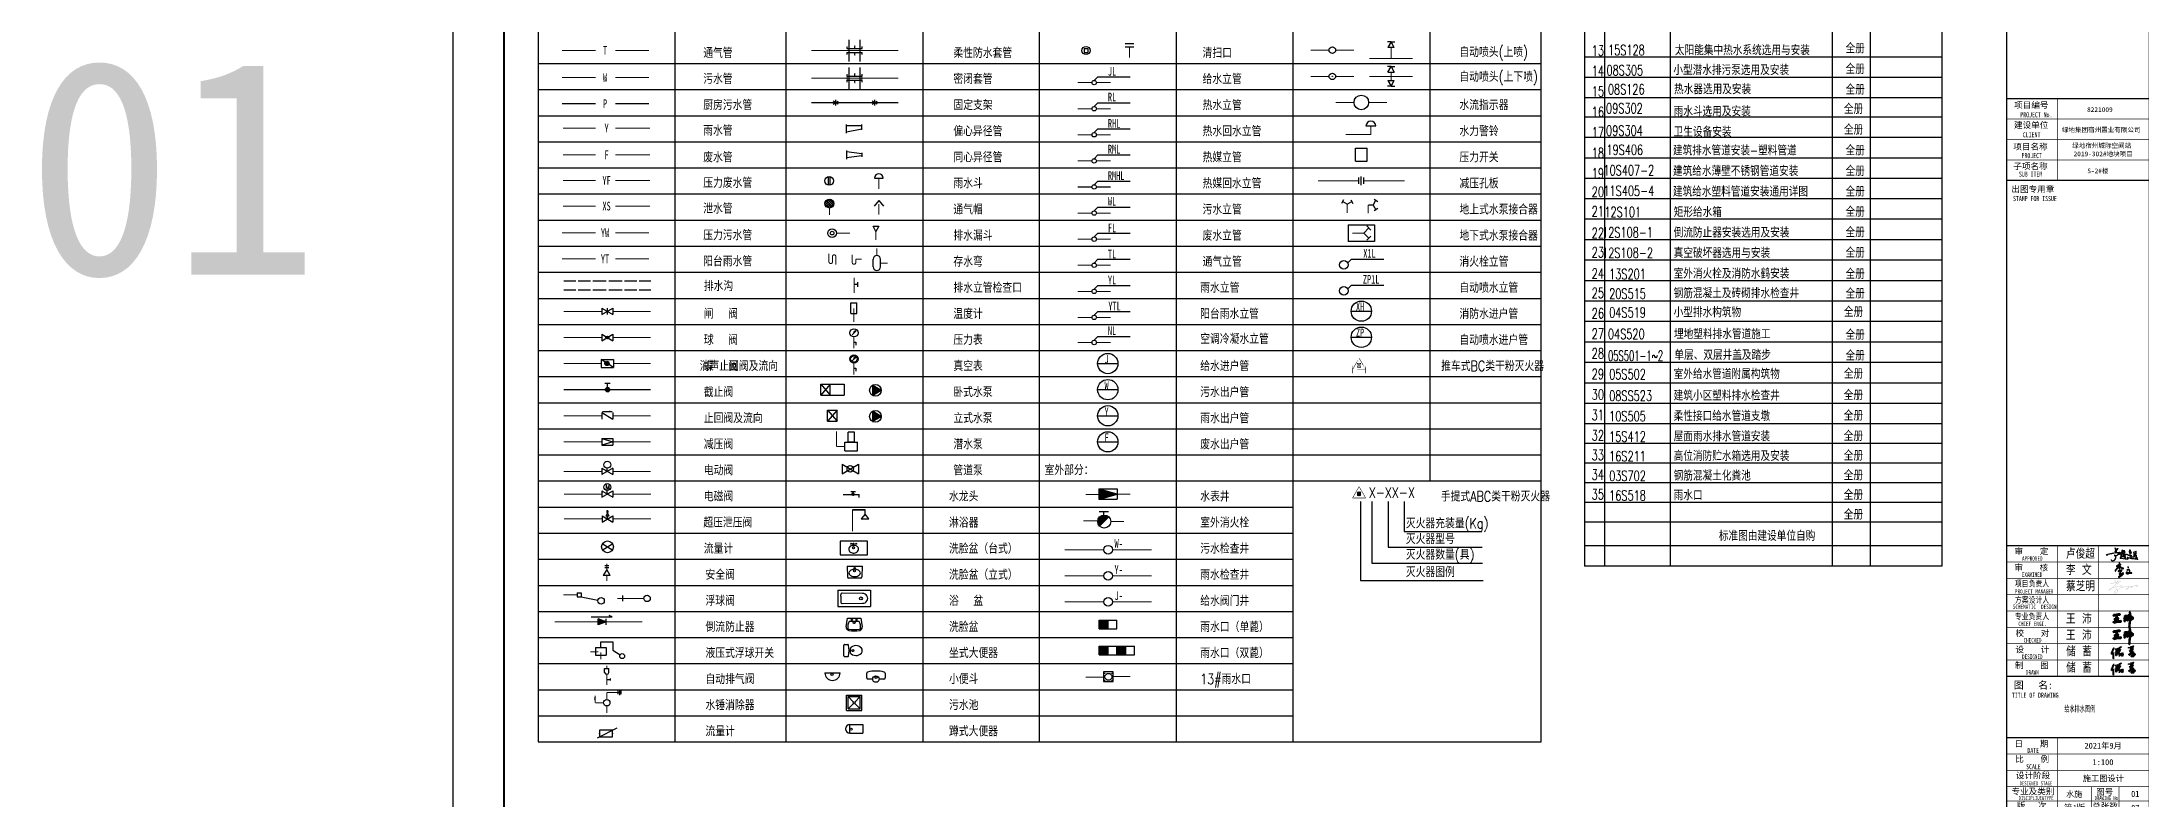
# Model space of a CAD drawing. Extents: x 1382187 to 1725648, y 860327 to 1571294.
# Drawn here: x 1452268 to 1554977, y 1436606 to 1473595 of the extents above; entities that cross this region are included whole.
import ezdxf
from ezdxf.enums import TextEntityAlignment as Align

# ---------------------------------------------------------------- set-up
doc = ezdxf.new("R2010")
doc.units = 0
doc.header["$LTSCALE"] = 1000
doc.header["$MEASUREMENT"] = 0
doc.linetypes.add('DASH', pattern=[0.35, 0.25, -0.1])
for name, color, linetype in [('0s-水标注', 7, 'Continuous'), ('C-Sheet-图框', 101, 'Continuous'), ('DIM_SYMB', 3, 'Continuous'), ('图框', 140, 'Continuous'), ('图签文字', 147, 'Continuous'), ('电子签名-李文', 7, 'DASH'), ('签名-水', 7, 'Continuous')]:
    doc.layers.add(name, color=color, linetype=linetype)
for name, color, linetype, lineweight in [('ZC', 6, 'Continuous', 40), ('图签', 147, 'Continuous', 18), ('签名', 7, 'Continuous', 18)]:
    doc.layers.add(name, color=color, linetype=linetype, lineweight=lineweight)
doc.styles.add('C', font='simhei.ttf')
doc.styles.add('HT', font='simhei.ttf')
doc.styles.add('HZ', font='TXT', dxfattribs={"bigfont": 'HZTXT'})
doc.styles.add('ST', font='', dxfattribs={"width": 0.8})
doc.styles.add('宋体', font='', dxfattribs={"height": 50})
doc.styles.add('建筑图签-1', font='simhei.ttf', dxfattribs={"width": 0.7})
doc.styles.add('建筑图签-2', font='TXT.shx', dxfattribs={"width": 0.5, "bigfont": 'HZTXT.shx'})
doc.styles.get('ST').set_extended_font_data('SimSun')
doc.styles.get('宋体').set_extended_font_data('SimSun')

msp = doc.modelspace()

# ---------------------------------------------------------------- texts
at = {"layer": '0s-水标注', "ltscale": 1.5, "style": 'ST', "width": 0.7}
for s, p in [('T', (1479848.2, 1473175.9)), ('W', (1479845.8, 1471849.3)), ('P', (1479845.8, 1470571.3)), ('Y', (1479922.7, 1469372.2)), ('F', (1479922.7, 1468063.9)), ('YF', (1479922.7, 1466813.6)), ('YW', (1479845.8, 1464248.8)), ('YT', (1479845.8, 1462970.8))]:
    msp.add_text(s, height=426, dxfattribs=at).set_placement(p, align=Align.MIDDLE)
at = {"layer": '0s-水标注', "style": 'HZ', "width": 0.8}
for s, height, p in [('通气管', 500, (1484655.5, 1472809)), ('柔性防水套管', 500, (1496906.5, 1472809)), ('清扫口', 500, (1509111.7, 1472811.2)), ('自动喷头(上喷)', 500, (1521690.9, 1472852.3)), ('污水管', 500, (1484655.5, 1471535.6)), ('密闭套管', 500, (1496906.5, 1471536.1)), ('给水立管', 500, (1509111.7, 1471531)), ('自动喷头(上下喷)', 500, (1521690.9, 1471640.6)), ('厨房污水管', 500, (1484655.5, 1470257.6)), ('固定支架', 500, (1496906.5, 1470255.2)), ('热水立管', 500, (1509111.7, 1470253)), ('水流指示器', 500, (1521690.9, 1470257.4)), ('雨水管', 500, (1484655.5, 1469005.2)), ('偏心异径管', 500, (1496906.5, 1468977.2)), ('热水回水立管', 500, (1509111.7, 1468975)), ('水力警铃', 500, (1521690.9, 1468977.2)), ('废水管', 500, (1484655.5, 1467697)), ('同心异径管', 500, (1496906.5, 1467699.2)), ('热媒立管', 500, (1509111.7, 1467697)), ('压力开关', 500, (1521690.9, 1467699.2)), ('压力废水管', 500, (1484655.5, 1466446.6)), ('雨水斗', 500, (1496906.5, 1466425.6)), ('热媒回水立管', 500, (1509111.7, 1466419)), ('减压孔板', 500, (1521690.9, 1466421.2)), ('泄水管', 500, (1484655.5, 1465186.7)), ('通气帽', 500, (1496906.5, 1465143.2)), ('污水立管', 500, (1509111.7, 1465141)), ('地上式水泵接合器', 500, (1521690.9, 1465141)), ('压力污水管', 500, (1484655.5, 1463881.8)), ('排水漏斗', 500, (1496906.5, 1463865.2)), ('废水立管', 500, (1509111.7, 1463863)), ('地下式水泵接合器', 500, (1521690.9, 1463863)), ('阳台雨水管', 500, (1484655.5, 1462603.8)), ('存水弯', 500, (1496906.5, 1462585)), ('通气立管', 500, (1509111.7, 1462585)), ('消火栓立管', 500, (1521690.9, 1462582.7)), ('排水沟', 500, (1484684.4, 1461390.9)), ('排水立管检查口', 500, (1496906.5, 1461307)), ('雨水立管', 500, (1508995.9, 1461307)), ('自动喷水立管', 500, (1521690.9, 1461307)), ('闸  阀', 500, (1484684.4, 1460033.4)), ('温度计', 500, (1496906.5, 1460029)), ('阳台雨水立管', 500, (1508993.3, 1460029)), ('消防水进户管', 500, (1521690.9, 1460029)), ('球  阀', 500, (1484684.4, 1458755.4)), ('压力表', 500, (1496906.5, 1458753.2)), ('空调冷凝水立管', 500, (1508995.9, 1458801.6)), ('自动喷水进户管', 500, (1521690.9, 1458751)), ('消声止回阀及流向', 500, (1484480.2, 1457475.2)), ('蝶  阀', 500, (1484684.4, 1457477.4)), ('真空表', 500, (1496906.5, 1457475.2)), ('给水进户管', 500, (1508995.9, 1457473)), ('推车式BC类干粉灭火器', 500, (1520795.2, 1457473)), ('截止阀', 500, (1484684.4, 1456197.2)), ('卧式水泵', 500, (1496906.5, 1456197.2)), ('污水出户管', 500, (1508995.9, 1456195)), ('止回阀及流向', 500, (1484684.4, 1454921.4)), ('立式水泵', 500, (1496906.5, 1454919.2)), ('雨水出户管', 500, (1508995.9, 1454917)), ('减压阀', 500, (1484684.4, 1453643.4)), ('潜水泵', 500, (1496906.5, 1453641.2)), ('废水出户管', 500, (1508995.9, 1453639)), ('电动阀', 500, (1484684.4, 1452365.4)), ('管道泵', 500, (1496906.5, 1452363.2)), ('室外部分：', 500, (1501368.4, 1452379.2)), ('M', 250, (1479864.4, 1451677.4)), ('电磁阀', 500, (1484684.4, 1451087.4)), ('水龙头', 500, (1496692.7, 1451085.2)), ('水表井', 500, (1508995.9, 1451083)), ('X-XX-X', 500, (1517251.7, 1451270.7)), ('手提式ABC类干粉灭火器', 500, (1520778.3, 1451085.2)), ('超压泄压阀', 500, (1484660.3, 1449809.4)), ('淋浴器', 500, (1496692.7, 1449805)), ('室外消火栓', 500, (1508995.9, 1449802.7)), ('灭火器充装量(Kg)', 500, (1519066.4, 1449765.9)), ('灭火器型号', 500, (1519066.4, 1448999.9)), ('流量计', 500, (1484684.4, 1448531.4)), ('洗脸盆（台式）', 500, (1496692.7, 1448529.2)), ('污水检查井', 500, (1508995.9, 1448527)), ('灭火器数量(具)', 500, (1519066.4, 1448233.9)), ('安全阀', 500, (1484765.5, 1447249)), ('洗脸盆（立式）', 500, (1496692.7, 1447251.2)), ('雨水检查井', 500, (1508995.9, 1447249)), ('灭火器图例', 500, (1519066.4, 1447382.8)), ('浮球阀', 500, (1484765.5, 1445975.4)), ('浴  盆', 500, (1496692.7, 1445973.2)), ('给水阀门井', 500, (1508995.9, 1445971)), ('倒流防止器', 500, (1484765.5, 1444693)), ('洗脸盆', 500, (1496692.7, 1444695.2)), ('雨水口（单蓖）', 500, (1508995.9, 1444693)), ('液压式浮球开关', 500, (1484765.5, 1443417.2)), ('坐式大便器', 500, (1496692.7, 1443417.2)), ('雨水口（双蓖）', 500, (1508995.9, 1443417.2)), ('自动排气阀', 500, (1484765.5, 1442139.2)), ('小便斗', 500, (1496692.7, 1442143.6)), ('13#雨水口', 500, (1508995.9, 1442141.4)), ('水锤消除器', 500, (1484765.5, 1440861.2)), ('污水池', 500, (1496692.7, 1440865.6)), ('流量计', 500, (1484765.5, 1439583.2)), ('蹲式大便器', 500, (1496692.7, 1439583.2))]:
    msp.add_text(s, height=height, rotation=0, dxfattribs=at).set_placement(p)
at = {"layer": '0s-水标注', "style": 'HZ', "width": 0.7}
for s, p in [('13', (1528170.7, 1472919.3)), ('15S128', (1528967.7, 1472945.3)), ('太阳能集中热水系统选用与安装', (1532243.4, 1472945.3)), ('全册', (1540601, 1473036)), ('14', (1528170.7, 1471919.3)), ('小型潜水排污泵选用及安装', (1532167.6, 1471971.8)), ('全册', (1540601, 1472023.6)), ('15', (1528170.7, 1470919.3)), ('08S126', (1528962.3, 1471025.1)), ('热水器选用及安装', (1532201.7, 1471033)), ('全册', (1540601, 1471016.6)), ('16', (1528170.7, 1469919.3)), ('雨水斗选用及安装', (1532182.6, 1469947.9)), ('全册', (1540519.9, 1470066.8)), ('17', (1528170.7, 1468912.3)), ('卫生设备安装', (1532182.6, 1468946.2)), ('全册', (1540519.9, 1469052.8)), ('18', (1528170.7, 1467905.3)), ('全册', (1540601, 1468036)), ('19', (1528170.7, 1466905.3)), ('建筑给水薄壁不锈钢管道安装', (1532147, 1467026.5)), ('全册', (1540601, 1467029)), ('20', (1528170.7, 1466000.3)), ('建筑给水塑料管道安装通用详图', (1532147, 1466019.5)), ('全册', (1540601, 1466022)), ('21', (1528170.7, 1465044.1)), ('矩形给水箱', (1532184, 1465013.4)), ('全册', (1540601, 1465029)), ('22', (1528170.7, 1463986.3)), ('倒流防止器安装选用及安装', (1532184, 1464013.4)), ('全册', (1540601, 1464029)), ('23', (1528170.7, 1463043.2)), ('真空破坏器选用与安装', (1532184, 1463013.4)), ('全册', (1540601, 1463029)), ('24', (1528170.7, 1462000.3)), ('25', (1528170.7, 1461050.2)), ('13S201', (1529022.8, 1461973.4)), ('室外消火栓及消防水鹤安装', (1532182.8, 1462001.9)), ('全册', (1540601, 1461988.4)), ('全册', (1540601, 1461026.5)), ('26', (1528170.7, 1460050.2)), ('04S519', (1529022.8, 1460092)), ('小型排水构筑物', (1532182.8, 1460107.3)), ('全册', (1540519.9, 1460125.9)), ('27', (1528170.7, 1459050.2)), ('04S520', (1528962.3, 1459039.2)), ('埋地塑料排水管道施工', (1532201.7, 1459040.1)), ('全册', (1540601, 1459005.5)), ('28', (1528170.7, 1458088.3)), ('单层、双层井盖及踏步', (1532219.4, 1458017.6)), ('全册', (1540601, 1457989.6)), ('29', (1528170.7, 1457081.3)), ('05S502', (1529022.8, 1457067.9)), ('室外给水管道附属构筑物', (1532182.8, 1457083.3)), ('全册', (1540519.9, 1457101.8)), ('30', (1528170.7, 1456074.3)), ('08SS523', (1529022.8, 1456013.9)), ('建筑小区塑料排水检查井', (1532182.8, 1456029.3)), ('全册', (1540511.9, 1456047.8)), ('31', (1528170.7, 1455074.3)), ('10S505', (1529022.8, 1455013.9)), ('柔性接口给水管道支墩', (1532182.8, 1455029.3)), ('全册', (1540511.9, 1455047.8)), ('32', (1528170.7, 1454074.3)), ('15S412', (1529022.8, 1454013.9)), ('屋面雨水排水管道安装', (1532182.8, 1454029.3)), ('全册', (1540511.9, 1454047.8)), ('33', (1528170.7, 1453112.3)), ('16S211', (1529022.8, 1453052)), ('高位消防贮水箱选用及安装', (1532182.8, 1453067.3)), ('全册', (1540511.9, 1453085.9)), ('34', (1528170.7, 1452150.4)), ('03S702', (1529022.8, 1452090.1)), ('钢筋混凝土化粪池', (1532182.8, 1452105.4)), ('全册', (1540511.9, 1452124)), ('35', (1528170.7, 1451188.4)), ('16S518', (1529022.8, 1451128.1)), ('雨水口', (1532182.8, 1451143.5)), ('全册', (1540511.9, 1451162)), ('全册', (1540511.9, 1450200.1)), ('标准图由建设单位自购', (1534396, 1449155.8))]:
    msp.add_text(s, height=500, dxfattribs=at).set_placement(p)
at = {"layer": '0s-水标注', "ltscale": 1.5, "style": 'ST', "width": 0.7}
for s, height, p in [('JL', 426, (1504474.4, 1471942.7)), ('RL', 426, (1504474.4, 1470685.2)), ('RHL', 426, (1504474.4, 1469390)), ('RML', 426, (1504474.4, 1468129.2)), ('RMHL', 426, (1504474.4, 1466834)), ('WL', 426, (1504474.4, 1465576)), ('FL', 426, (1504474.4, 1464273.2)), ('TL', 426, (1504474.4, 1462995.8)), ('X1L', 426, (1516981.2, 1463025.5)), ('YL', 426, (1504474.4, 1461718.4)), ('ZP1L', 426, (1516962.3, 1461756.5)), ('YTL', 426, (1504497.9, 1460441)), ('XH', 397.6, (1516625.1, 1460436.9)), ('NL', 426, (1504474.4, 1459239)), ('ZP', 397.6, (1516625.1, 1459158.9)), ('J', 397.6, (1504309.8, 1457854.4)), ('W', 397.6, (1504309.8, 1456576.4)), ('Y', 397.6, (1504309.8, 1455298.4)), ('F', 397.6, (1504309.8, 1454020.4)), ('W-', 426, (1504798.5, 1448818.3)), ('Y-', 426, (1504798.5, 1447540.3)), ('J-', 426, (1504798.5, 1446262.3))]:
    msp.add_text(s, height=height, dxfattribs=at).set_placement(p)
at = {"layer": '0s-水标注', "style": 'HZ'}
for s, width, p in [('08S305', 0.7, (1529791.5, 1472205.2)), ('09S302', 0.7, (1529772.7, 1470341.6)), ('09S304', 0.7, (1529772.7, 1469248.9)), ('10S407-2', 0.7, (1529986, 1467305.2)), ('11S405-4', 0.7, (1529986, 1466298.2)), ('12S101', 0.7, (1529687.1, 1465264)), ('12S108-1', 0.7, (1529924.8, 1464264)), ('12S108-2', 0.7, (1529924.8, 1463264)), ('05S501-1~2', 0.6, (1530317.3, 1458222.9))]:
    msp.add_text(s, height=500, dxfattribs=dict(at, width=width)).set_placement(p, align=Align.MIDDLE)
at = {"layer": '0s-水标注', "color": 1, "style": 'HZ', "width": 0.7}
msp.add_text('19S406', height=500, dxfattribs=at).set_placement((1529788.7, 1468312.2), align=Align.MIDDLE)
for s, p in [('建筑排水管道安装-塑料管道', (1532147, 1468033.5)), ('钢筋混凝土及砖砌排水检查井', (1532182.8, 1461040)), ('20S515', (1529022.8, 1461011.4))]:
    msp.add_text(s, height=500, dxfattribs=at).set_placement(p)
at = {"layer": '0s-水标注', "ltscale": 1.5, "style": 'ST', "width": 0.7}
msp.add_text('XS', height=426, rotation=360, dxfattribs=at).set_placement((1479922.7, 1465553.7), align=Align.MIDDLE)
at = {"layer": 'C-Sheet-图框', "color": 7, "style": '宋体', "width": 0.6}
msp.add_text('给水排水图例', height=300, dxfattribs=at).set_placement((1551314, 1440781.4))
at = {"layer": 'C-Sheet-图框', "color": 7, "style": '宋体'}
msp.add_text('01', height=300, dxfattribs=at).set_placement((1554588.1, 1436611.3))
at = {"layer": 'DIM_SYMB', "color": 6, "style": 'C'}
msp.add_text('01', height=10514.77, dxfattribs=at).set_placement((1451509.5, 1462201))

# ---------------------------------------------------------------- blocks, each defined once
blk = doc.blocks.new('*X54')
at = {"color": 0, "linetype": 'Continuous'}
for p, q in [((-79979, -68610), (-79674, -68610)), ((-79979, -68620), (-79674, -68620)), ((-79979, -68630), (-79674, -68630)), ((-79979, -68640), (-79674, -68640)), ((-79979, -68650), (-79674, -68650)), ((-79979, -68660), (-79674, -68660)), ((-79979, -68670), (-79674, -68670)), ((-79979, -68680), (-79674, -68680)), ((-79979, -68690), (-79674, -68690)), ((-79979, -68700), (-79674, -68700)), ((-79979, -68710), (-79674, -68710)), ((-79979, -68720), (-79674, -68720)), ((-79979, -68730), (-79674, -68730)), ((-79979, -68740), (-79674, -68740)), ((-79979, -68750), (-79674, -68750)), ((-79979, -68760), (-79674, -68760)), ((-79979, -68770), (-79674, -68770)), ((-79979, -68780), (-79674, -68780)), ((-79979, -68790), (-79674, -68790)), ((-79979, -68800), (-79674, -68800)), ((-79979, -68810), (-79674, -68810)), ((-79979, -68820), (-79674, -68820)), ((-79979, -68830), (-79674, -68830)), ((-79979, -68840), (-79674, -68840)), ((-79979, -68850), (-79674, -68850)), ((-79979, -68860), (-79674, -68860)), ((-79979, -68870), (-79674, -68870)), ((-79979, -68880), (-79674, -68880)), ((-79979, -68890), (-79674, -68890)), ((-79979, -68900), (-79674, -68900))]:
    blk.add_line(p, q, dxfattribs=at)
blk = doc.blocks.new('*X56')
at = {"color": 0, "linetype": 'Continuous'}
for p, q in [((-59859, -59642), (-59854, -59642)), ((-59859, -59643), (-59851, -59643)), ((-59859, -59644), (-59847, -59644)), ((-59859, -59645), (-59844, -59645)), ((-59859, -59646), (-59840, -59646)), ((-59859, -59647), (-59837, -59647)), ((-59859, -59648), (-59833, -59648)), ((-59859, -59649), (-59830, -59649)), ((-59859, -59650), (-59826, -59650)), ((-59859, -59651), (-59823, -59651)), ((-59859, -59652), (-59819, -59652)), ((-59859, -59653), (-59816, -59653)), ((-59859, -59654), (-59812, -59654)), ((-59859, -59655), (-59809, -59655)), ((-59859, -59656), (-59805, -59656)), ((-59859, -59657), (-59802, -59657)), ((-59859, -59658), (-59798, -59658)), ((-59859, -59659), (-59795, -59659)), ((-59859, -59660), (-59791, -59660)), ((-59859, -59661), (-59788, -59661)), ((-59859, -59662), (-59784, -59662)), ((-59859, -59663), (-59781, -59663)), ((-59859, -59664), (-59777, -59664)), ((-59859, -59665), (-59774, -59665)), ((-59859, -59666), (-59770, -59666)), ((-59859, -59667), (-59767, -59667)), ((-59859, -59668), (-59763, -59668)), ((-59859, -59669), (-59760, -59669)), ((-59859, -59670), (-59756, -59670)), ((-59859, -59671), (-59753, -59671)), ((-59859, -59672), (-59749, -59672)), ((-59859, -59673), (-59746, -59673)), ((-59859, -59674), (-59742, -59674)), ((-59859, -59675), (-59739, -59675)), ((-59859, -59676), (-59735, -59676)), ((-59859, -59677), (-59732, -59677)), ((-59859, -59678), (-59728, -59678)), ((-59859, -59679), (-59725, -59679)), ((-59859, -59680), (-59721, -59680)), ((-59859, -59681), (-59718, -59681)), ((-59859, -59682), (-59714, -59682)), ((-59859, -59683), (-59711, -59683)), ((-59859, -59684), (-59707, -59684)), ((-59859, -59685), (-59704, -59685)), ((-59859, -59686), (-59700, -59686)), ((-59859, -59687), (-59697, -59687)), ((-59859, -59688), (-59693, -59688)), ((-59859, -59689), (-59690, -59689)), ((-59859, -59690), (-59686, -59690)), ((-59859, -59691), (-59683, -59691)), ((-59859, -59692), (-59679, -59692)), ((-59859, -59693), (-59676, -59693)), ((-59859, -59694), (-59672, -59694)), ((-59859, -59695), (-59669, -59695)), ((-59859, -59696), (-59665, -59696)), ((-59859, -59697), (-59662, -59697)), ((-59859, -59698), (-59658, -59698)), ((-59859, -59699), (-59655, -59699)), ((-59859, -59700), (-59651, -59700)), ((-59859, -59701), (-59648, -59701)), ((-59859, -59702), (-59644, -59702)), ((-59859, -59703), (-59641, -59703)), ((-59859, -59704), (-59637, -59704)), ((-59859, -59705), (-59634, -59705)), ((-59859, -59706), (-59630, -59706)), ((-59859, -59707), (-59627, -59707)), ((-59859, -59708), (-59623, -59708)), ((-59859, -59709), (-59620, -59709)), ((-59859, -59710), (-59616, -59710)), ((-59859, -59711), (-59613, -59711)), ((-59859, -59712), (-59609, -59712)), ((-59859, -59713), (-59606, -59713)), ((-59859, -59714), (-59602, -59714)), ((-59859, -59715), (-59599, -59715)), ((-59859, -59716), (-59595, -59716)), ((-59859, -59717), (-59592, -59717)), ((-59859, -59718), (-59588, -59718)), ((-59859, -59719), (-59585, -59719)), ((-59859, -59720), (-59581, -59720)), ((-59859, -59721), (-59578, -59721)), ((-59859, -59722), (-59574, -59722)), ((-59859, -59723), (-59571, -59723)), ((-59859, -59724), (-59567, -59724)), ((-59859, -59725), (-59564, -59725)), ((-59859, -59726), (-59560, -59726)), ((-59859, -59727), (-59557, -59727)), ((-59859, -59728), (-59553, -59728)), ((-59859, -59729), (-59550, -59729)), ((-59859, -59730), (-59546, -59730)), ((-59859, -59731), (-59543, -59731)), ((-59859, -59732), (-59539, -59732)), ((-59859, -59733), (-59536, -59733)), ((-59859, -59734), (-59532, -59734)), ((-59859, -59735), (-59529, -59735)), ((-59859, -59736), (-59525, -59736)), ((-59859, -59737), (-59522, -59737)), ((-59859, -59738), (-59518, -59738)), ((-59859, -59739), (-59515, -59739)), ((-59859, -59740), (-59511, -59740)), ((-59859, -59741), (-59508, -59741)), ((-59859, -59742), (-59504, -59742)), ((-59859, -59743), (-59501, -59743)), ((-59859, -59744), (-59497, -59744)), ((-59859, -59745), (-59494, -59745)), ((-59859, -59746), (-59490, -59746)), ((-59859, -59747), (-59487, -59747)), ((-59859, -59748), (-59483, -59748)), ((-59859, -59749), (-59480, -59749)), ((-59859, -59750), (-59476, -59750)), ((-59859, -59751), (-59473, -59751)), ((-59859, -59752), (-59469, -59752)), ((-59859, -59753), (-59466, -59753)), ((-59859, -59754), (-59462, -59754)), ((-59859, -59755), (-59459, -59755)), ((-59859, -59756), (-59455, -59756)), ((-59859, -59757), (-59452, -59757)), ((-59859, -59758), (-59448, -59758)), ((-59859, -59759), (-59445, -59759)), ((-59859, -59760), (-59441, -59760)), ((-59859, -59761), (-59438, -59761)), ((-59859, -59762), (-59434, -59762)), ((-59859, -59763), (-59431, -59763)), ((-59859, -59764), (-59427, -59764)), ((-59859, -59765), (-59424, -59765)), ((-59859, -59766), (-59420, -59766)), ((-59859, -59767), (-59417, -59767)), ((-59859, -59768), (-59413, -59768)), ((-59859, -59769), (-59410, -59769)), ((-59859, -59770), (-59406, -59770)), ((-59859, -59771), (-59403, -59771)), ((-59859, -59772), (-59399, -59772)), ((-59859, -59773), (-59396, -59773)), ((-59859, -59774), (-59392, -59774)), ((-59859, -59775), (-59389, -59775)), ((-59859, -59776), (-59385, -59776)), ((-59859, -59777), (-59382, -59777)), ((-59859, -59778), (-59378, -59778)), ((-59859, -59779), (-59375, -59779)), ((-59859, -59780), (-59371, -59780)), ((-59859, -59781), (-59368, -59781)), ((-59859, -59782), (-59364, -59782)), ((-59859, -59783), (-59361, -59783)), ((-59859, -59784), (-59357, -59784)), ((-59859, -59785), (-59354, -59785)), ((-59859, -59786), (-59350, -59786)), ((-59859, -59787), (-59347, -59787)), ((-59859, -59788), (-59343, -59788)), ((-59859, -59789), (-59340, -59789)), ((-59859, -59790), (-59336, -59790)), ((-59859, -59791), (-59333, -59791)), ((-59859, -59792), (-59329, -59792)), ((-59859, -59793), (-59326, -59793)), ((-59859, -59794), (-59322, -59794)), ((-59859, -59795), (-59319, -59795)), ((-59859, -59796), (-59315, -59796)), ((-59859, -59797), (-59312, -59797)), ((-59859, -59798), (-59308, -59798)), ((-59859, -59799), (-59305, -59799)), ((-59859, -59800), (-59301, -59800)), ((-59859, -59801), (-59298, -59801)), ((-59859, -59802), (-59294, -59802)), ((-59859, -59803), (-59291, -59803)), ((-59859, -59804), (-59287, -59804)), ((-59859, -59805), (-59284, -59805)), ((-59859, -59806), (-59280, -59806)), ((-59859, -59807), (-59277, -59807)), ((-59859, -59808), (-59273, -59808)), ((-59859, -59809), (-59270, -59809)), ((-59859, -59810), (-59266, -59810)), ((-59859, -59811), (-59263, -59811)), ((-59859, -59812), (-59259, -59812)), ((-59859, -59813), (-59256, -59813)), ((-59859, -59814), (-59252, -59814)), ((-59859, -59815), (-59249, -59815)), ((-59859, -59816), (-59245, -59816)), ((-59859, -59817), (-59242, -59817)), ((-59859, -59818), (-59238, -59818)), ((-59859, -59819), (-59235, -59819)), ((-59859, -59820), (-59231, -59820)), ((-59859, -59821), (-59228, -59821)), ((-59859, -59822), (-59224, -59822)), ((-59859, -59823), (-59221, -59823)), ((-59859, -59824), (-59217, -59824)), ((-59859, -59825), (-59214, -59825)), ((-59859, -59826), (-59210, -59826)), ((-59859, -59827), (-59207, -59827)), ((-59859, -59828), (-59203, -59828)), ((-59859, -59829), (-59200, -59829)), ((-59859, -59830), (-59196, -59830)), ((-59859, -59831), (-59193, -59831)), ((-59859, -59832), (-59189, -59832)), ((-59859, -59833), (-59186, -59833)), ((-59859, -59834), (-59182, -59834)), ((-59859, -59835), (-59179, -59835)), ((-59859, -59836), (-59175, -59836)), ((-59859, -59837), (-59172, -59837)), ((-59859, -59838), (-59168, -59838)), ((-59859, -59839), (-59165, -59839)), ((-59859, -59840), (-59161, -59840)), ((-59859, -59841), (-59158, -59841)), ((-59859, -59842), (-59154, -59842)), ((-59859, -59843), (-59151, -59843)), ((-59859, -59844), (-59147, -59844)), ((-59859, -59845), (-59144, -59845)), ((-59859, -59846), (-59140, -59846)), ((-59859, -59847), (-59137, -59847)), ((-59859, -59848), (-59133, -59848)), ((-59859, -59849), (-59130, -59849)), ((-59859, -59850), (-59126, -59850)), ((-59859, -59851), (-59123, -59851)), ((-59859, -59852), (-59119, -59852)), ((-59859, -59853), (-59116, -59853)), ((-59859, -59854), (-59112, -59854)), ((-59859, -59855), (-59109, -59855)), ((-59859, -59856), (-59105, -59856)), ((-59859, -59857), (-59102, -59857)), ((-59859, -59858), (-59098, -59858)), ((-59859, -59859), (-59095, -59859)), ((-59859, -59860), (-59091, -59860)), ((-59859, -59861), (-59088, -59861)), ((-59859, -59862), (-59084, -59862)), ((-59859, -59863), (-59081, -59863)), ((-59859, -59864), (-59077, -59864)), ((-59859, -59865), (-59074, -59865)), ((-59859, -59866), (-59070, -59866)), ((-59859, -59867), (-59067, -59867)), ((-59859, -59868), (-59063, -59868)), ((-59859, -59869), (-59060, -59869)), ((-59859, -59870), (-59056, -59870)), ((-59859, -59871), (-59053, -59871)), ((-59859, -59872), (-59049, -59872)), ((-59859, -59873), (-59046, -59873)), ((-59859, -59874), (-59042, -59874)), ((-59859, -59875), (-59039, -59875)), ((-59859, -59876), (-59035, -59876)), ((-59859, -59877), (-59032, -59877)), ((-59859, -59878), (-59028, -59878)), ((-59859, -59879), (-59025, -59879)), ((-59859, -59880), (-59021, -59880)), ((-59859, -59881), (-59018, -59881)), ((-59859, -59882), (-59014, -59882)), ((-59859, -59883), (-59011, -59883)), ((-59859, -59884), (-59007, -59884)), ((-59859, -59885), (-59004, -59885)), ((-59859, -59886), (-59000, -59886)), ((-59859, -59887), (-58997, -59887)), ((-59859, -59888), (-58993, -59888)), ((-59859, -59889), (-58990, -59889)), ((-59859, -59890), (-58986, -59890)), ((-59859, -59891), (-58983, -59891)), ((-59859, -59892), (-58979, -59892)), ((-59859, -59893), (-58976, -59893)), ((-59859, -59894), (-58972, -59894)), ((-59859, -59895), (-58969, -59895)), ((-59859, -59898), (-58970, -59898)), ((-59859, -59899), (-58974, -59899)), ((-59859, -59900), (-58977, -59900)), ((-59859, -59901), (-58981, -59901)), ((-59859, -59902), (-58984, -59902)), ((-59859, -59903), (-58988, -59903)), ((-59859, -59904), (-58991, -59904)), ((-59859, -59905), (-58995, -59905)), ((-59859, -59906), (-58998, -59906)), ((-59859, -59907), (-59002, -59907)), ((-59859, -59908), (-59005, -59908)), ((-59859, -59909), (-59009, -59909)), ((-59859, -59910), (-59012, -59910)), ((-59859, -59911), (-59016, -59911)), ((-59859, -59912), (-59019, -59912)), ((-59859, -59913), (-59023, -59913)), ((-59859, -59914), (-59026, -59914)), ((-59859, -59915), (-59030, -59915)), ((-59859, -59916), (-59033, -59916)), ((-59859, -59917), (-59037, -59917)), ((-59859, -59918), (-59040, -59918)), ((-59859, -59919), (-59044, -59919)), ((-59859, -59920), (-59047, -59920)), ((-59859, -59921), (-59051, -59921)), ((-59859, -59922), (-59054, -59922)), ((-59859, -59923), (-59058, -59923)), ((-59859, -59924), (-59061, -59924)), ((-59859, -59925), (-59065, -59925)), ((-59859, -59926), (-59068, -59926)), ((-59859, -59927), (-59072, -59927)), ((-59859, -59928), (-59075, -59928)), ((-59859, -59929), (-59079, -59929)), ((-59859, -59930), (-59082, -59930)), ((-59859, -59931), (-59086, -59931)), ((-59859, -59932), (-59089, -59932)), ((-59859, -59933), (-59093, -59933)), ((-59859, -59934), (-59096, -59934)), ((-59859, -59935), (-59100, -59935)), ((-59859, -59936), (-59103, -59936)), ((-59859, -59937), (-59107, -59937)), ((-59859, -59938), (-59110, -59938)), ((-59859, -59939), (-59114, -59939)), ((-59859, -59940), (-59117, -59940)), ((-59859, -59941), (-59121, -59941)), ((-59859, -59942), (-59124, -59942)), ((-59859, -59943), (-59128, -59943)), ((-59859, -59944), (-59131, -59944)), ((-59859, -59945), (-59135, -59945)), ((-59859, -59946), (-59138, -59946)), ((-59859, -59947), (-59142, -59947)), ((-59859, -59948), (-59145, -59948)), ((-59859, -59949), (-59149, -59949)), ((-59859, -59950), (-59152, -59950)), ((-59859, -59951), (-59156, -59951)), ((-59859, -59952), (-59159, -59952)), ((-59859, -59953), (-59163, -59953)), ((-59859, -59954), (-59166, -59954)), ((-59859, -59955), (-59170, -59955)), ((-59859, -59956), (-59173, -59956)), ((-59859, -59957), (-59177, -59957)), ((-59859, -59958), (-59180, -59958)), ((-59859, -59959), (-59184, -59959)), ((-59859, -59960), (-59187, -59960)), ((-59859, -59961), (-59191, -59961)), ((-59859, -59962), (-59194, -59962)), ((-59859, -59963), (-59198, -59963)), ((-59859, -59964), (-59201, -59964)), ((-59859, -59965), (-59205, -59965)), ((-59859, -59966), (-59208, -59966)), ((-59859, -59967), (-59212, -59967)), ((-59859, -59968), (-59215, -59968)), ((-59859, -59969), (-59219, -59969)), ((-59859, -59970), (-59222, -59970)), ((-59859, -59971), (-59226, -59971)), ((-59859, -59972), (-59229, -59972)), ((-59859, -59973), (-59233, -59973)), ((-59859, -59974), (-59236, -59974)), ((-59859, -59975), (-59240, -59975)), ((-59859, -59976), (-59243, -59976)), ((-59859, -59977), (-59247, -59977)), ((-59859, -59978), (-59250, -59978)), ((-59859, -59979), (-59254, -59979)), ((-59859, -59980), (-59257, -59980)), ((-59859, -59981), (-59261, -59981)), ((-59859, -59982), (-59264, -59982)), ((-59859, -59983), (-59268, -59983)), ((-59859, -59984), (-59271, -59984)), ((-59859, -59985), (-59275, -59985)), ((-59859, -59986), (-59278, -59986)), ((-59859, -59987), (-59282, -59987)), ((-59859, -59988), (-59285, -59988)), ((-59859, -59989), (-59289, -59989)), ((-59859, -59990), (-59292, -59990)), ((-59859, -59991), (-59296, -59991)), ((-59859, -59992), (-59299, -59992)), ((-59859, -59993), (-59303, -59993)), ((-59859, -59994), (-59306, -59994)), ((-59859, -59995), (-59310, -59995)), ((-59859, -59996), (-59313, -59996)), ((-59859, -59997), (-59317, -59997)), ((-59859, -59998), (-59320, -59998)), ((-59859, -59999), (-59324, -59999)), ((-59859, -60000), (-59327, -60000)), ((-59859, -60001), (-59331, -60001)), ((-59859, -60002), (-59334, -60002)), ((-59859, -60003), (-59338, -60003)), ((-59859, -60004), (-59341, -60004)), ((-59859, -60005), (-59345, -60005)), ((-59859, -60006), (-59348, -60006)), ((-59859, -60007), (-59352, -60007)), ((-59859, -60008), (-59355, -60008)), ((-59859, -60009), (-59359, -60009)), ((-59859, -60010), (-59362, -60010)), ((-59859, -60011), (-59366, -60011)), ((-59859, -60012), (-59369, -60012)), ((-59859, -60013), (-59373, -60013)), ((-59859, -60014), (-59376, -60014)), ((-59859, -60015), (-59380, -60015)), ((-59859, -60016), (-59383, -60016)), ((-59859, -60017), (-59387, -60017)), ((-59859, -60018), (-59390, -60018)), ((-59859, -60019), (-59394, -60019)), ((-59859, -60020), (-59397, -60020)), ((-59859, -60021), (-59401, -60021)), ((-59859, -60022), (-59404, -60022)), ((-59859, -60023), (-59408, -60023)), ((-59859, -60024), (-59411, -60024)), ((-59859, -60025), (-59415, -60025)), ((-59859, -60026), (-59418, -60026)), ((-59859, -60027), (-59422, -60027)), ((-59859, -60028), (-59425, -60028)), ((-59859, -60029), (-59429, -60029)), ((-59859, -60030), (-59432, -60030)), ((-59859, -60031), (-59436, -60031)), ((-59859, -60032), (-59439, -60032)), ((-59859, -60033), (-59443, -60033)), ((-59859, -60034), (-59446, -60034)), ((-59859, -60035), (-59450, -60035)), ((-59859, -60036), (-59453, -60036)), ((-59859, -60037), (-59457, -60037)), ((-59859, -60038), (-59460, -60038)), ((-59859, -60039), (-59464, -60039)), ((-59859, -60040), (-59467, -60040)), ((-59859, -60041), (-59471, -60041)), ((-59859, -60042), (-59474, -60042)), ((-59859, -60043), (-59478, -60043)), ((-59859, -60044), (-59481, -60044)), ((-59859, -60045), (-59485, -60045)), ((-59859, -60046), (-59488, -60046)), ((-59859, -60047), (-59492, -60047)), ((-59859, -60048), (-59495, -60048)), ((-59859, -60049), (-59499, -60049)), ((-59859, -60050), (-59502, -60050)), ((-59859, -60051), (-59506, -60051)), ((-59859, -60052), (-59509, -60052)), ((-59859, -60053), (-59513, -60053)), ((-59859, -60054), (-59516, -60054)), ((-59859, -60055), (-59520, -60055)), ((-59859, -60056), (-59523, -60056)), ((-59859, -60057), (-59527, -60057)), ((-59859, -60058), (-59530, -60058)), ((-59859, -60059), (-59534, -60059)), ((-59859, -60060), (-59537, -60060)), ((-59859, -60061), (-59541, -60061)), ((-59859, -60062), (-59544, -60062)), ((-59859, -60063), (-59548, -60063)), ((-59859, -60064), (-59551, -60064)), ((-59859, -60065), (-59555, -60065)), ((-59859, -60066), (-59558, -60066)), ((-59859, -60067), (-59562, -60067)), ((-59859, -60068), (-59565, -60068)), ((-59859, -60069), (-59569, -60069)), ((-59859, -60070), (-59572, -60070)), ((-59859, -60071), (-59576, -60071)), ((-59859, -60072), (-59579, -60072)), ((-59859, -60073), (-59583, -60073)), ((-59859, -60074), (-59586, -60074)), ((-59859, -60075), (-59590, -60075)), ((-59859, -60076), (-59593, -60076)), ((-59859, -60077), (-59597, -60077)), ((-59859, -60078), (-59600, -60078)), ((-59859, -60079), (-59604, -60079)), ((-59859, -60080), (-59607, -60080)), ((-59859, -60081), (-59611, -60081)), ((-59859, -60082), (-59614, -60082)), ((-59859, -60083), (-59618, -60083)), ((-59859, -60084), (-59621, -60084)), ((-59859, -60085), (-59625, -60085)), ((-59859, -60086), (-59628, -60086)), ((-59859, -60087), (-59632, -60087)), ((-59859, -60088), (-59635, -60088)), ((-59859, -60089), (-59639, -60089)), ((-59859, -60090), (-59642, -60090)), ((-59859, -60091), (-59646, -60091)), ((-59859, -60092), (-59649, -60092)), ((-59859, -60093), (-59653, -60093)), ((-59859, -60094), (-59656, -60094)), ((-59859, -60095), (-59660, -60095)), ((-59859, -60096), (-59663, -60096)), ((-59859, -60097), (-59667, -60097)), ((-59859, -60098), (-59670, -60098)), ((-59859, -60099), (-59674, -60099)), ((-59859, -60100), (-59677, -60100)), ((-59859, -60101), (-59681, -60101)), ((-59859, -60102), (-59684, -60102)), ((-59859, -60103), (-59688, -60103)), ((-59859, -60104), (-59691, -60104)), ((-59859, -60105), (-59695, -60105)), ((-59859, -60106), (-59698, -60106)), ((-59859, -60107), (-59702, -60107)), ((-59859, -60108), (-59705, -60108)), ((-59859, -60109), (-59709, -60109)), ((-59859, -60110), (-59712, -60110)), ((-59859, -60111), (-59716, -60111)), ((-59859, -60112), (-59719, -60112)), ((-59859, -60113), (-59723, -60113)), ((-59859, -60114), (-59726, -60114)), ((-59859, -60115), (-59730, -60115)), ((-59859, -60116), (-59733, -60116)), ((-59859, -60117), (-59737, -60117)), ((-59859, -60118), (-59740, -60118)), ((-59859, -60119), (-59744, -60119)), ((-59859, -60120), (-59747, -60120)), ((-59859, -60121), (-59751, -60121)), ((-59859, -60122), (-59754, -60122)), ((-59859, -60123), (-59758, -60123)), ((-59859, -60124), (-59761, -60124)), ((-59859, -60125), (-59765, -60125)), ((-59859, -60126), (-59768, -60126)), ((-59859, -60127), (-59772, -60127)), ((-59859, -60128), (-59775, -60128)), ((-59859, -60129), (-59779, -60129)), ((-59859, -60130), (-59782, -60130)), ((-59859, -60131), (-59786, -60131)), ((-59859, -60132), (-59789, -60132)), ((-59859, -60133), (-59793, -60133)), ((-59859, -60134), (-59796, -60134)), ((-59859, -60135), (-59800, -60135)), ((-59859, -60136), (-59803, -60136)), ((-59859, -60137), (-59807, -60137)), ((-59859, -60138), (-59810, -60138)), ((-59859, -60139), (-59814, -60139)), ((-59859, -60140), (-59817, -60140)), ((-59859, -60141), (-59821, -60141)), ((-59859, -60142), (-59824, -60142)), ((-59859, -60143), (-59828, -60143)), ((-59859, -60144), (-59831, -60144)), ((-59859, -60145), (-59835, -60145)), ((-59859, -60146), (-59838, -60146)), ((-59859, -60147), (-59842, -60147)), ((-59859, -60148), (-59845, -60148)), ((-59859, -60149), (-59849, -60149)), ((-59859, -60150), (-59852, -60150))]:
    blk.add_line(p, q, dxfattribs=at)
blk = doc.blocks.new('*X53')
at = {"color": 0, "linetype": 'Continuous'}
for p, q in [((-98904, -74050), (-98859, -74050)), ((-98903, -74040), (-98849, -74040)), ((-98894, -74060), (-98869, -74060)), ((-98888, -74030), (-98839, -74030)), ((-98884, -74070), (-98879, -74070)), ((-98873, -74020), (-98829, -74020)), ((-98858, -74010), (-98819, -74010)), ((-98843, -74000), (-98809, -74000)), ((-98828, -73990), (-98799, -73990)), ((-98813, -73980), (-98789, -73980)), ((-98798, -73970), (-98779, -73970)), ((-98783, -73960), (-98769, -73960)), ((-98768, -73950), (-98759, -73950)), ((-98753, -73940), (-98749, -73940))]:
    blk.add_line(p, q, dxfattribs=at)
blk = doc.blocks.new('*X57')
at = {"color": 0, "linetype": 'Continuous'}
for p, q in [((-73009, -33067), (-72910, -33067)), ((-73009, -33068), (-72909, -33068)), ((-73009, -33069), (-72909, -33069)), ((-73009, -33070), (-72909, -33070)), ((-73009, -33071), (-72909, -33071)), ((-73009, -33072), (-72909, -33072)), ((-73009, -33073), (-72909, -33073)), ((-73009, -33074), (-72909, -33074)), ((-73009, -33075), (-72909, -33075)), ((-73009, -33076), (-72909, -33076)), ((-73009, -33077), (-72909, -33077)), ((-73009, -33078), (-72909, -33078)), ((-73009, -33079), (-72909, -33079)), ((-73009, -33080), (-72909, -33080)), ((-73009, -33081), (-72910, -33081)), ((-73008, -33062), (-72911, -33062)), ((-73008, -33063), (-72910, -33063)), ((-73008, -33064), (-72910, -33064)), ((-73008, -33065), (-72910, -33065)), ((-73008, -33066), (-72910, -33066)), ((-73008, -33082), (-72910, -33082)), ((-73008, -33083), (-72910, -33083)), ((-73008, -33084), (-72910, -33084)), ((-73008, -33085), (-72910, -33085)), ((-73008, -33086), (-72910, -33086)), ((-73007, -33059), (-72911, -33059)), ((-73007, -33060), (-72911, -33060)), ((-73007, -33061), (-72911, -33061)), ((-73007, -33087), (-72911, -33087)), ((-73007, -33088), (-72911, -33088)), ((-73007, -33089), (-72911, -33089)), ((-73006, -33056), (-72912, -33056)), ((-73006, -33057), (-72912, -33057)), ((-73006, -33058), (-72912, -33058)), ((-73006, -33090), (-72912, -33090)), ((-73006, -33091), (-72912, -33091)), ((-73006, -33092), (-72912, -33092)), ((-73005, -33054), (-72913, -33054)), ((-73005, -33055), (-72913, -33055)), ((-73005, -33093), (-72913, -33093)), ((-73005, -33094), (-72913, -33094)), ((-73004, -33052), (-72914, -33052)), ((-73004, -33053), (-72914, -33053)), ((-73004, -33095), (-72914, -33095)), ((-73004, -33096), (-72914, -33096)), ((-73004, -33097), (-72915, -33097)), ((-73003, -33050), (-72915, -33050)), ((-73003, -33051), (-72915, -33051)), ((-73003, -33098), (-72915, -33098)), ((-73002, -33048), (-72916, -33048)), ((-73002, -33049), (-72916, -33049)), ((-73002, -33099), (-72916, -33099)), ((-73002, -33100), (-72916, -33100)), ((-73001, -33047), (-72917, -33047)), ((-73001, -33101), (-72917, -33101)), ((-73001, -33102), (-72918, -33102)), ((-73000, -33045), (-72918, -33045)), ((-73000, -33046), (-72918, -33046)), ((-73000, -33103), (-72918, -33103)), ((-72999, -33044), (-72919, -33044)), ((-72999, -33104), (-72919, -33104)), ((-72998, -33043), (-72920, -33043)), ((-72998, -33105), (-72920, -33105)), ((-72998, -33106), (-72921, -33106)), ((-72997, -33041), (-72922, -33041)), ((-72997, -33042), (-72921, -33042)), ((-72997, -33107), (-72921, -33107)), ((-72996, -33040), (-72922, -33040)), ((-72996, -33108), (-72922, -33108)), ((-72995, -33039), (-72923, -33039)), ((-72995, -33109), (-72923, -33109)), ((-72994, -33038), (-72924, -33038)), ((-72994, -33110), (-72924, -33110)), ((-72993, -33037), (-72926, -33037)), ((-72993, -33111), (-72925, -33111)), ((-72992, -33112), (-72926, -33112)), ((-72991, -33036), (-72927, -33036)), ((-72990, -33035), (-72928, -33035)), ((-72990, -33113), (-72928, -33113)), ((-72989, -33034), (-72929, -33034)), ((-72989, -33114), (-72929, -33114)), ((-72988, -33033), (-72931, -33033)), ((-72988, -33115), (-72930, -33115)), ((-72986, -33032), (-72932, -33032)), ((-72986, -33116), (-72932, -33116)), ((-72985, -33117), (-72933, -33117)), ((-72984, -33031), (-72934, -33031)), ((-72983, -33030), (-72936, -33030)), ((-72983, -33118), (-72935, -33118)), ((-72981, -33029), (-72937, -33029)), ((-72981, -33119), (-72937, -33119)), ((-72979, -33120), (-72939, -33120)), ((-72978, -33028), (-72940, -33028)), ((-72976, -33027), (-72942, -33027)), ((-72976, -33121), (-72942, -33121)), ((-72973, -33026), (-72945, -33026)), ((-72973, -33122), (-72945, -33122)), ((-72970, -33123), (-72949, -33123)), ((-72968, -33025), (-72950, -33025)), ((-72962, -33124), (-72956, -33124))]:
    blk.add_line(p, q, dxfattribs=at)
blk = doc.blocks.new('$VALVE$00000609')
for p, q in [((-344, -179), (459, 239)), ((263, 138), (-264, 138)), ((-264, 138), (-264, -137)), ((263, -137), (263, 138)), ((-264, -137), (263, -137))]:
    blk.add_line(p, q)
blk.add_lwpolyline([(459, 239, 0, 20, 0), (305, 171, 50, 50, 0)], format="xyseb")
for p in [(-264, 0), (263, 0)]:
    blk.add_point(p)
blk = doc.blocks.new('GDGDGRDGDRGDR')
at = {"layer": '图框'}
blk.add_lwpolyline([(148133, -148204), (190183, -148204), (190183, -118504), (148133, -118504)], close=True, dxfattribs=at)
at = {"layer": '图框', "const_width": 50}
blk.add_lwpolyline([(149383, -147704), (189683, -147704), (189683, -119004), (149383, -119004)], close=True, dxfattribs=at)
blk = doc.blocks.new('院标1')
h = blk.add_hatch(color=150)
h.dxf.hatch_style = 1
h.set_gradient(color1=(33, 113, 253), color2=(33, 113, 253), tint=1, name='INVCURVED')
edge = h.paths.add_edge_path()
edge.add_spline(control_points=[(116373, 648379), (116379, 648379), (116382, 648379), (116391, 648379), (116391, 648379), (116391, 648379), (116616, 648379), (116616, 648379), (116616, 648379), (116616, 648379), (116616, 648054), (116616, 648054), (116616, 648054), (116616, 648054), (116108, 648054), (116108, 648054), (116108, 648054), (116028, 648054), (115963, 648111), (115963, 648199), (115963, 648199), (115963, 648199), (115963, 649215), (115963, 649215), (115963, 649215), (115963, 649295), (116018, 649360), (116108, 649360), (116108, 649360), (116108, 649360), (116897, 649360), (116897, 649360), (116897, 649360), (116897, 649360), (116897, 649080), (116897, 649080), (116897, 649080), (116897, 649080), (116566, 649140), (116356, 648859), (116356, 648859), (116245, 648719), (116240, 648545), (116247, 648466), (116247, 648466), (116254, 648386), (116247, 648466), (116247, 648466), (116247, 648466), (116247, 648466), (116258, 648374), (116373, 648379)], knot_values=[0, 0, 0, 0, 0.0714286, 0.0714286, 0.0714286, 0.1071429, 0.1428571, 0.1428571, 0.1428571, 0.1785714, 0.2142857, 0.2142857, 0.2142857, 0.25, 0.2857143, 0.2857143, 0.2857143, 0.3214286, 0.3571429, 0.3571429, 0.3571429, 0.3928571, 0.4285714, 0.4285714, 0.4285714, 0.4642857, 0.5, 0.5, 0.5, 0.5357143, 0.5714286, 0.5714286, 0.5714286, 0.6071429, 0.6428571, 0.6428571, 0.6428571, 0.6785714, 0.7142857, 0.7142857, 0.7142857, 0.75, 0.7857143, 0.7857143, 0.7857143, 0.8214286, 0.8571429, 0.8571429, 0.8571429, 0.9285714, 1, 1, 1, 1], degree=3, periodic=0)
h = blk.add_hatch(color=150)
h.dxf.hatch_style = 1
h.set_gradient(color1=(33, 113, 253), color2=(33, 113, 253), tint=1, name='INVCURVED')
edge = h.paths.add_edge_path()
edge.add_spline(control_points=[(117268, 649215), (117268, 649215), (117268, 648199), (117268, 648199), (117268, 648199), (117268, 648114), (117212, 648054), (117123, 648054), (117123, 648054), (117123, 648054), (116663, 648054), (116663, 648054), (116663, 648054), (116663, 648054), (116663, 648379), (116663, 648379), (116663, 648379), (116663, 648379), (116865, 648379), (116865, 648379), (116865, 648379), (116907, 648379), (116941, 648413), (116941, 648455), (116941, 648455), (116941, 648455), (116941, 649360), (116941, 649360), (116941, 649360), (116941, 649360), (117123, 649360), (117123, 649360), (117123, 649360), (117204, 649360), (117268, 649306), (117268, 649215)], knot_values=[0, 0, 0, 0, 0.1, 0.1, 0.1, 0.15, 0.2, 0.2, 0.2, 0.25, 0.3, 0.3, 0.3, 0.35, 0.4, 0.4, 0.4, 0.45, 0.5, 0.5, 0.5, 0.55, 0.6, 0.6, 0.6, 0.65, 0.7, 0.7, 0.7, 0.75, 0.8, 0.8, 0.8, 0.9, 1, 1, 1, 1], degree=3, periodic=0)
blk = doc.blocks.new('ljc')
at = {"linetype": 'Continuous'}
h = blk.add_hatch(color=0, dxfattribs=at)
h.paths.add_polyline_path([(2023, 1568), (2019, 1564), (2020, 1562), (2024, 1562), (2022, 1552), (1955, 1538), (1933, 1530), (1930, 1527), (1929, 1525), (1931, 1523), (1944, 1524), (1946, 1526), (1942, 1528), (1960, 1535), (1967, 1535), (1975, 1538), (1985, 1539), (1998, 1543), (2010, 1544), (2018, 1547), (2025, 1546), (2035, 1549), (2061, 1550), (2052, 1537), (2042, 1528), (2028, 1521), (2023, 1521), (2018, 1526), (2015, 1527), (2013, 1525), (2013, 1521), (2019, 1516), (2022, 1508), (2022, 1494), (2012, 1477), (2000, 1469), (1988, 1467), (1982, 1473), (1980, 1480), (1978, 1482), (1978, 1475), (1981, 1468), (1988, 1463), (1994, 1463), (2005, 1467), (2018, 1478), (2027, 1493), (2028, 1504), (2025, 1517), (2033, 1518), (2054, 1533), (2067, 1549), (2067, 1552), (2064, 1555), (2029, 1553), (2036, 1575), (2049, 1591), (2047, 1593), (2043, 1592), (2028, 1573), (2025, 1589), (2021, 1597), (2018, 1599), (2017, 1597), (2020, 1590)])
h.paths.add_polyline_path([(2081, 1522), (2081, 1528), (2075, 1541), (2093, 1562), (2097, 1572), (2094, 1577), (2087, 1576), (2089, 1572), (2092, 1572), (2091, 1567), (2080, 1551), (2066, 1537), (2065, 1535), (2067, 1533), (2073, 1535), (2077, 1523), (2077, 1513), (2072, 1496), (2072, 1492), (2074, 1490), (2078, 1494), (2083, 1510), (2099, 1510), (2119, 1507), (2119, 1500), (2116, 1496), (2108, 1493), (2087, 1496), (2084, 1492), (2087, 1489), (2103, 1488), (2122, 1483), (2140, 1484), (2148, 1482), (2152, 1486), (2152, 1491), (2148, 1488), (2125, 1488), (2114, 1490), (2124, 1499), (2126, 1509), (2121, 1512), (2119, 1511), (2108, 1514), (2124, 1523), (2132, 1532), (2130, 1535), (2121, 1536), (2115, 1533), (2109, 1533), (2123, 1555), (2121, 1559), (2114, 1557), (2116, 1564), (2115, 1569), (2111, 1573), (2105, 1572), (2093, 1554)])
h.paths.add_polyline_path([(2089, 1535), (2097, 1535), (2112, 1551), (2116, 1552), (2111, 1543), (2099, 1528), (2101, 1526), (2114, 1528), (2121, 1531), (2124, 1530), (2118, 1524), (2101, 1515), (2084, 1514), (2084, 1518)], flags=16)
h.paths.add_polyline_path([(2093, 1537), (2095, 1540), (2103, 1546), (2096, 1537)], flags=16)
h.paths.add_polyline_path([(2093, 1544), (2094, 1549), (2106, 1568), (2109, 1569), (2111, 1567), (2108, 1554), (2104, 1550)], flags=16)
h.paths.add_polyline_path([(2141, 1534), (2138, 1533), (2137, 1531), (2142, 1527), (2155, 1522), (2158, 1523), (2153, 1528)])
h.paths.add_polyline_path([(2175, 1522), (2173, 1524), (2172, 1546), (2183, 1545), (2185, 1547), (2183, 1557), (2178, 1566), (2177, 1561), (2180, 1556), (2181, 1550), (2175, 1550), (2170, 1554), (2169, 1574), (2171, 1574), (2175, 1569), (2176, 1571), (2170, 1579), (2167, 1579), (2165, 1577), (2164, 1562), (2166, 1553), (2163, 1553), (2162, 1551), (2167, 1547), (2169, 1537), (2169, 1524), (2166, 1521), (2165, 1517), (2168, 1513), (2170, 1513), (2173, 1517), (2180, 1517), (2178, 1502), (2175, 1500), (2167, 1499), (2175, 1496), (2180, 1497), (2183, 1500), (2184, 1511), (2187, 1521), (2185, 1523)])
h.paths.add_polyline_path([(2233, 1542), (2233, 1564), (2231, 1567), (2215, 1558), (2210, 1557), (2206, 1552), (2211, 1548), (2211, 1551), (2229, 1560), (2228, 1542), (2227, 1537), (2224, 1533), (2220, 1534), (2213, 1542), (2211, 1543), (2209, 1541), (2209, 1508), (2189, 1508), (2187, 1506), (2191, 1503), (2213, 1503), (2217, 1511), (2222, 1516), (2232, 1518), (2234, 1513), (2234, 1505), (2227, 1505), (2232, 1502), (2232, 1500), (2228, 1497), (2229, 1493), (2239, 1495), (2243, 1489), (2243, 1486), (2212, 1492), (2189, 1492), (2179, 1494), (2176, 1496), (2167, 1496), (2164, 1498), (2154, 1499), (2147, 1503), (2144, 1503), (2143, 1501), (2144, 1498), (2153, 1494), (2174, 1491), (2186, 1487), (2211, 1487), (2222, 1484), (2230, 1484), (2243, 1480), (2249, 1480), (2251, 1482), (2244, 1496), (2246, 1499), (2238, 1503), (2239, 1513), (2237, 1520), (2233, 1523), (2224, 1522), (2214, 1516), (2212, 1522), (2213, 1536), (2220, 1530), (2228, 1530), (2230, 1532)])
at = {"color": 0, "linetype": 'Continuous', "elevation": 16426272}
for points in [[(1930, 1527), (1929, 1525), (1931, 1523), (1944, 1524), (1946, 1526), (1942, 1528), (1960, 1535), (1967, 1535), (1975, 1538), (1985, 1539), (1998, 1543), (2010, 1544), (2018, 1547), (2025, 1546), (2035, 1549), (2061, 1550), (2052, 1537), (2042, 1528), (2028, 1521), (2023, 1521), (2018, 1526), (2015, 1527), (2013, 1525), (2013, 1521), (2019, 1516), (2022, 1508), (2022, 1494), (2012, 1477), (2000, 1469), (1988, 1467), (1982, 1473), (1980, 1480), (1978, 1482), (1978, 1475), (1981, 1468), (1988, 1463), (1994, 1463), (2005, 1467), (2018, 1478), (2027, 1493), (2028, 1504), (2025, 1517), (2033, 1518), (2054, 1533), (2067, 1549), (2067, 1552), (2064, 1555), (2029, 1553), (2036, 1575), (2049, 1591), (2047, 1593), (2043, 1592), (2028, 1573), (2025, 1589), (2021, 1597), (2018, 1599), (2017, 1597), (2020, 1590), (2023, 1568), (2019, 1564), (2020, 1562), (2024, 1562), (2022, 1552), (1955, 1538), (1933, 1530), (1930, 1527)], [(2016, 1561), (2015, 1560), (2017, 1560), (2016, 1561)], [(2017, 1562), (2016, 1561), (2019, 1561), (2017, 1562)], [(2066, 1537), (2065, 1535), (2067, 1533), (2073, 1535), (2077, 1523), (2077, 1513), (2072, 1496), (2072, 1492), (2074, 1490), (2078, 1494), (2083, 1510), (2099, 1510), (2119, 1507), (2119, 1500), (2116, 1496), (2108, 1493), (2087, 1496), (2084, 1492), (2087, 1489), (2103, 1488), (2122, 1483), (2140, 1484), (2148, 1482), (2152, 1486), (2152, 1491), (2148, 1488), (2125, 1488), (2114, 1490), (2124, 1499), (2126, 1509), (2121, 1512), (2119, 1511), (2108, 1514), (2124, 1523), (2132, 1532), (2130, 1535), (2121, 1536), (2115, 1533), (2109, 1533), (2123, 1555), (2121, 1559), (2114, 1557), (2116, 1564), (2115, 1569), (2111, 1573), (2105, 1572), (2093, 1554), (2081, 1522), (2081, 1528), (2075, 1541), (2093, 1562), (2097, 1572), (2094, 1577), (2087, 1576), (2089, 1572), (2092, 1572), (2091, 1567), (2080, 1551), (2066, 1537)], [(2084, 1514), (2084, 1518), (2089, 1535), (2097, 1535), (2112, 1551), (2116, 1552), (2111, 1543), (2099, 1528), (2101, 1526), (2114, 1528), (2121, 1531), (2124, 1530), (2118, 1524), (2101, 1515), (2084, 1514)], [(2093, 1544), (2094, 1549), (2106, 1568), (2109, 1569), (2111, 1567), (2108, 1554), (2104, 1550), (2093, 1544)], [(2093, 1537), (2095, 1540), (2103, 1546), (2096, 1537), (2093, 1537)], [(2138, 1533), (2137, 1531), (2142, 1527), (2155, 1522), (2158, 1523), (2153, 1528), (2141, 1534), (2138, 1533)], [(2144, 1503), (2143, 1501), (2144, 1498), (2153, 1494), (2174, 1491), (2186, 1487), (2211, 1487), (2222, 1484), (2230, 1484), (2243, 1480), (2249, 1480), (2251, 1482), (2244, 1496), (2246, 1499), (2238, 1503), (2239, 1513), (2237, 1520), (2233, 1523), (2224, 1522), (2214, 1516), (2212, 1522), (2213, 1536), (2220, 1530), (2228, 1530), (2230, 1532), (2233, 1542), (2233, 1564), (2231, 1567), (2215, 1558), (2210, 1557), (2206, 1552), (2211, 1548), (2211, 1551), (2229, 1560), (2228, 1542), (2227, 1537), (2224, 1533), (2220, 1534), (2213, 1542), (2211, 1543), (2209, 1541), (2209, 1508), (2189, 1508), (2187, 1506), (2191, 1503), (2213, 1503), (2217, 1511), (2222, 1516), (2232, 1518), (2234, 1513), (2234, 1505), (2227, 1505), (2232, 1502), (2232, 1500), (2228, 1497), (2229, 1493), (2239, 1495), (2243, 1489), (2243, 1486), (2212, 1492), (2189, 1492), (2179, 1494), (2176, 1496), (2167, 1496), (2164, 1498), (2154, 1499), (2147, 1503), (2144, 1503)], [(2163, 1553), (2162, 1551), (2167, 1547), (2169, 1537), (2169, 1524), (2166, 1521), (2165, 1517), (2168, 1513), (2170, 1513), (2173, 1517), (2180, 1517), (2178, 1502), (2175, 1500), (2167, 1499), (2175, 1496), (2180, 1497), (2183, 1500), (2184, 1511), (2187, 1521), (2185, 1523), (2175, 1522), (2173, 1524), (2172, 1546), (2183, 1545), (2185, 1547), (2183, 1557), (2178, 1566), (2177, 1561), (2180, 1556), (2181, 1550), (2175, 1550), (2170, 1554), (2169, 1574), (2171, 1574), (2175, 1569), (2176, 1571), (2170, 1579), (2167, 1579), (2165, 1577), (2164, 1562), (2166, 1553), (2163, 1553)], [(2177, 1569), (2176, 1570), (2175, 1567), (2177, 1565), (2177, 1569)]]:
    blk.add_lwpolyline(points, dxfattribs=at)
blk = doc.blocks.new('A$C44B256A7')
at = {"layer": '电子签名-李文'}
h = blk.add_hatch(color=0, dxfattribs=at)
h.dxf.hatch_style = 1
h.paths.add_polyline_path([(934, -1198), (941, -1210), (956, -1216), (968, -1207), (992, -1199), (1012, -1194), (1037, -1192), (1054, -1200), (1076, -1215), (1093, -1230), (1096, -1243), (1095, -1265), (1092, -1286), (1086, -1310), (1075, -1335), (1059, -1365), (1039, -1388), (1024, -1405), (1007, -1416), (991, -1423), (973, -1429), (958, -1429), (945, -1423), (936, -1414), (927, -1402), (919, -1391), (910, -1376), (910, -1366), (915, -1361), (935, -1366), (957, -1369), (977, -1373), (1002, -1377), (1020, -1380), (1055, -1386), (1075, -1389), (1102, -1393), (1140, -1392), (1169, -1396), (1199, -1396), (1222, -1404), (1226, -1395), (1230, -1384), (1221, -1380), (1202, -1379), (1168, -1378), (1110, -1373), (1073, -1371), (1046, -1369), (997, -1351), (972, -1349), (946, -1344), (925, -1342), (903, -1340), (893, -1348), (890, -1366), (894, -1381), (897, -1390), (916, -1418), (935, -1434), (951, -1442), (978, -1445), (993, -1442), (1013, -1435), (1029, -1424), (1042, -1415), (1055, -1395), (1073, -1371), (1079, -1362), (1095, -1333), (1111, -1306), (1111, -1281), (1114, -1251), (1116, -1233), (1101, -1208), (1084, -1194), (1069, -1182), (1055, -1176), (1037, -1171), (1016, -1172), (990, -1176), (970, -1183), (958, -1186), (940, -1186), (934, -1191)])
h.paths.add_polyline_path([(987, -1030), (1007, -1049), (1020, -1066), (1032, -1071), (1036, -1064), (1030, -1052), (1020, -1039), (1013, -1028), (1006, -1017), (992, -1016), (986, -1024)])
h.paths.add_polyline_path([(395, -1278), (403, -1295), (420, -1295), (516, -1261), (580, -1237), (606, -1225), (604, -1242), (569, -1289), (521, -1338), (502, -1370), (469, -1415), (459, -1437), (466, -1461), (473, -1463), (505, -1473), (561, -1464), (589, -1463), (635, -1455), (656, -1452), (683, -1449), (699, -1446), (687, -1462), (666, -1475), (650, -1485), (642, -1496), (607, -1527), (583, -1544), (580, -1546), (575, -1557), (545, -1583), (532, -1592), (516, -1602), (509, -1608), (462, -1636), (449, -1640), (446, -1634), (474, -1608), (494, -1591), (506, -1568), (523, -1548), (531, -1543), (553, -1516), (584, -1491), (603, -1465), (635, -1430), (668, -1402), (694, -1383), (693, -1366), (669, -1376), (650, -1395), (619, -1417), (594, -1442), (569, -1472), (533, -1499), (492, -1545), (460, -1590), (425, -1625), (417, -1648), (432, -1658), (463, -1657), (488, -1643), (516, -1628), (543, -1606), (571, -1586), (603, -1554), (635, -1533), (664, -1502), (690, -1485), (715, -1464), (726, -1446), (732, -1424), (710, -1420), (656, -1427), (590, -1434), (534, -1446), (510, -1444), (492, -1444), (486, -1428), (519, -1384), (565, -1324), (604, -1274), (630, -1231), (626, -1201), (589, -1206), (563, -1218), (528, -1229), (519, -1232), (499, -1236), (473, -1243), (448, -1253), (428, -1261), (405, -1271), (394, -1276)])
edge = h.paths.add_edge_path()
edge.add_line((470, -744), (463, -751))
edge.add_line((479, -744), (470, -744))
edge.add_line((486, -757), (479, -744))
edge.add_line((488, -983), (488, -948))
edge.add_line((505, -985), (488, -983))
edge.add_line((531, -998), (505, -985))
edge.add_line((559, -1019), (531, -998))
edge.add_line((586, -1042), (559, -1019))
edge.add_line((649, -1079), (586, -1042))
edge.add_line((698, -1095), (649, -1079))
edge.add_line((735, -1105), (698, -1095))
edge.add_line((727, -1120), (735, -1105))
edge.add_line((692, -1122), (727, -1120))
edge.add_line((655, -1122), (692, -1122))
edge.add_line((675, -1107), (655, -1122))
edge.add_line((627, -1093), (675, -1107))
edge.add_line((570, -1058), (627, -1093))
edge.add_line((495, -1007), (570, -1058))
edge.add_line((490, -1012), (495, -1007))
edge.add_line((495, -1144), (490, -1012))
edge.add_line((491, -1152), (495, -1144))
edge.add_line((471, -1149), (491, -1152))
edge.add_line((413, -1057), (471, -1149))
edge.add_line((371, -1021), (413, -1057))
edge.add_line((341, -1002), (371, -1021))
edge.add_line((314, -991), (341, -1002))
edge.add_line((286, -969), (314, -991))
edge.add_line((297, -954), (286, -969))
edge.add_line((497, -860), (487, -865))
edge.add_line((563, -849), (497, -860))
edge.add_line((565, -866), (563, -849))
edge.add_line((448, -990), (471, -966))
edge.add_line((239, -1246), (448, -990))
edge.add_line((247, -1268), (239, -1246))
edge.add_line((227, -1272), (247, -1268))
edge.add_line((213, -1252), (227, -1272))
edge.add_line((221, -1213), (213, -1252))
edge.add_line((366, -1049), (221, -1213))
edge.add_line((531, -873), (487, -920))
edge.add_line((523, -874), (531, -873))
edge.add_line((444, -905), (468, -895))
edge.add_line((350, -952), (444, -905))
edge.add_line((322, -977), (350, -952))
edge.add_line((376, -998), (322, -977))
edge.add_line((410, -1028), (376, -998))
edge.add_line((430, -1046), (410, -1028))
edge.add_line((458, -1093), (430, -1046))
edge.add_line((476, -1116), (458, -1093))
edge.add_line((463, -751), (470, -938))
h = blk.add_hatch(color=0, dxfattribs=at)
h.dxf.hatch_style = 1
h.paths.add_polyline_path([(401, -1047), (383, -1031), (366, -1049), (221, -1213), (213, -1252), (227, -1272), (247, -1268), (239, -1246)])
h.paths.add_polyline_path([(414, -1032), (410, -1028), (397, -1017), (383, -1031), (401, -1047)])
h = blk.add_hatch(color=0, dxfattribs=at)
h.dxf.hatch_style = 1
h.paths.add_polyline_path([(322, -977), (350, -952), (444, -905), (468, -895), (468, -874), (297, -954), (286, -969), (314, -991), (341, -1002), (371, -1021), (383, -1031), (397, -1017), (376, -998)])
h = blk.add_hatch(color=0, dxfattribs=at)
h.dxf.hatch_style = 1
h.paths.add_polyline_path([(470, -938), (397, -1017), (414, -1031), (448, -990), (471, -966), (476, -1116), (458, -1093), (430, -1046), (414, -1032), (401, -1047), (413, -1057), (471, -1149), (491, -1152), (495, -1144), (490, -1012), (495, -1007), (570, -1058), (627, -1093), (675, -1107), (655, -1122), (692, -1122), (727, -1120), (735, -1105), (698, -1095), (649, -1079), (586, -1042), (559, -1019), (531, -998), (505, -985), (488, -983), (488, -948), (565, -866), (563, -849), (497, -860), (487, -865), (486, -757), (479, -744), (470, -744), (463, -751)])
h.paths.add_polyline_path([(487, -888), (535, -869), (487, -920)], flags=16)
h = blk.add_hatch(color=0, dxfattribs=at)
h.dxf.hatch_style = 1
h.paths.add_polyline_path([(604, -1432), (594, -1442), (576, -1464), (589, -1463), (607, -1460), (636, -1429)])
h.paths.add_polyline_path([(1055, -1386), (1061, -1387), (1073, -1371), (1055, -1370), (1043, -1384)])
at = {"layer": '电子签名-李文', "color": 0}
for p, q in [((221, -1213, 0), (213, -1252, 0)), ((213, -1252, 0), (227, -1272, 0)), ((366, -1049, 0), (221, -1213, 0)), ((227, -1272, 0), (247, -1268, 0)), ((239, -1246, 0), (448, -990, 0)), ((247, -1268, 0), (239, -1246, 0)), ((297, -954, 0), (286, -969, 0)), ((286, -969, 0), (314, -991, 0)), ((468, -874, 0), (297, -954, 0)), ((314, -991, 0), (341, -1002, 0)), ((322, -977, 0), (350, -952, 0)), ((376, -998, 0), (322, -977, 0)), ((341, -1002, 0), (371, -1021, 0)), ((350, -952, 0), (444, -905, 0)), ((470, -938, 0), (366, -1049, 0)), ((371, -1021, 0), (413, -1057, 0)), ((410, -1028, 0), (376, -998, 0)), ((430, -1046, 0), (410, -1028, 0)), ((413, -1057, 0), (471, -1149, 0)), ((458, -1093, 0), (430, -1046, 0)), ((444, -905, 0), (468, -895, 0)), ((448, -990, 0), (471, -966, 0)), ((476, -1116, 0), (458, -1093, 0)), ((470, -744, 0), (463, -751, 0)), ((463, -751, 0), (470, -938, 0)), ((479, -744, 0), (470, -744, 0)), ((471, -966, 0), (476, -1116, 0)), ((471, -1149, 0), (491, -1152, 0)), ((486, -757, 0), (479, -744, 0)), ((487, -865, 0), (486, -757, 0)), ((497, -860, 0), (487, -865, 0)), ((531, -873, 0), (487, -920, 0)), ((487, -888, 0), (523, -874, 0)), ((487, -920, 0), (487, -888, 0)), ((488, -948, 0), (565, -866, 0)), ((488, -983, 0), (488, -948, 0)), ((505, -985, 0), (488, -983, 0)), ((490, -1012, 0), (495, -1007, 0)), ((495, -1144, 0), (490, -1012, 0)), ((491, -1152, 0), (495, -1144, 0)), ((495, -1007, 0), (570, -1058, 0)), ((563, -849, 0), (497, -860, 0)), ((531, -998, 0), (505, -985, 0)), ((523, -874, 0), (531, -873, 0)), ((559, -1019, 0), (531, -998, 0)), ((586, -1042, 0), (559, -1019, 0)), ((565, -866, 0), (563, -849, 0)), ((570, -1058, 0), (627, -1093, 0)), ((649, -1079, 0), (586, -1042, 0)), ((627, -1093, 0), (675, -1107, 0)), ((698, -1095, 0), (649, -1079, 0)), ((675, -1107, 0), (655, -1122, 0)), ((655, -1122, 0), (692, -1122, 0)), ((692, -1122, 0), (727, -1120, 0)), ((735, -1105, 0), (698, -1095, 0)), ((727, -1120, 0), (735, -1105, 0))]:
    blk.add_line(p, q, dxfattribs=at)
at = {"layer": '电子签名-李文', "color": 0, "elevation": 0}
for points in [[(395, -1278), (403, -1295), (420, -1295), (516, -1261), (580, -1237), (606, -1225), (604, -1242), (569, -1289), (521, -1338), (502, -1370), (469, -1415), (459, -1437), (466, -1461), (473, -1463), (505, -1473), (561, -1464), (589, -1463), (635, -1455), (656, -1452), (683, -1449), (699, -1446), (687, -1462), (666, -1475), (650, -1485), (642, -1496), (607, -1527), (583, -1544), (580, -1546), (575, -1557), (545, -1583), (532, -1592), (516, -1602), (509, -1608), (462, -1636), (449, -1640), (446, -1634), (474, -1608), (494, -1591), (506, -1568), (523, -1548), (531, -1543), (553, -1516), (584, -1491), (603, -1465), (635, -1430), (668, -1402), (694, -1383), (693, -1366), (669, -1376), (650, -1395), (619, -1417), (594, -1442), (569, -1472), (533, -1499), (492, -1545), (460, -1590), (425, -1625), (417, -1648), (432, -1658), (463, -1657), (488, -1643), (516, -1628), (543, -1606), (571, -1586), (603, -1554), (635, -1533), (664, -1502), (690, -1485), (715, -1464), (726, -1446), (732, -1424), (710, -1420), (656, -1427), (590, -1434), (534, -1446), (510, -1444), (492, -1444), (486, -1428), (519, -1384), (565, -1324), (604, -1274), (630, -1231), (626, -1201), (589, -1206), (563, -1218), (528, -1229), (519, -1232), (499, -1236), (473, -1243), (448, -1253), (428, -1261), (405, -1271), (394, -1276), (395, -1278)], [(934, -1198), (941, -1210), (956, -1216), (968, -1207), (992, -1199), (1012, -1194), (1037, -1192), (1054, -1200), (1076, -1215), (1093, -1230), (1096, -1243), (1095, -1265), (1092, -1286), (1086, -1310), (1075, -1335), (1059, -1365), (1039, -1388), (1024, -1405), (1007, -1416), (991, -1423), (973, -1429), (958, -1429), (945, -1423), (936, -1414), (927, -1402), (919, -1391), (910, -1376), (910, -1366), (915, -1361), (935, -1366), (957, -1369), (977, -1373), (1002, -1377), (1020, -1380), (1055, -1386), (1075, -1389), (1102, -1393), (1140, -1392), (1169, -1396), (1199, -1396), (1222, -1404), (1226, -1395), (1230, -1384), (1221, -1380), (1202, -1379), (1168, -1378), (1110, -1373), (1073, -1371), (1046, -1369), (997, -1351), (972, -1349), (946, -1344), (925, -1342), (903, -1340), (893, -1348), (890, -1366), (894, -1381), (897, -1390), (916, -1418), (935, -1434), (951, -1442), (978, -1445), (993, -1442), (1013, -1435), (1029, -1424), (1042, -1415), (1055, -1395), (1073, -1371), (1079, -1362), (1095, -1333), (1111, -1306), (1111, -1281), (1114, -1251), (1116, -1233), (1101, -1208), (1084, -1194), (1069, -1182), (1055, -1176), (1037, -1171), (1016, -1172), (990, -1176), (970, -1183), (958, -1186), (940, -1186), (934, -1191), (934, -1198)], [(987, -1030), (1007, -1049), (1020, -1066), (1032, -1071), (1036, -1064), (1030, -1052), (1020, -1039), (1013, -1028), (1006, -1017), (992, -1016), (986, -1024), (987, -1030)]]:
    blk.add_lwpolyline(points, dxfattribs=at)
blk = doc.blocks.new('王沛')
h = blk.add_hatch(color=7)
h.paths.add_polyline_path([(205, 110), (204, 111), (202, 111), (187, 96), (190, 92), (198, 100)])
h.paths.add_polyline_path([(141, 110), (141, 111), (143, 110), (140, 108)], flags=16)
h.paths.add_polyline_path([(130, 110), (135, 110), (134, 102), (129, 107)], flags=16)
h.paths.add_polyline_path([(232, 120), (238, 120), (243, 118), (243, 115), (233, 103), (230, 103), (229, 113), (230, 119)], flags=16)
h.paths.add_polyline_path([(206, 120), (205, 121), (201, 121), (187, 114), (186, 111), (191, 109), (201, 115), (205, 115), (207, 117)])
h.paths.add_polyline_path([(206, 130), (205, 131), (193, 131), (191, 128), (196, 125), (203, 124), (207, 127)])
h.paths.add_polyline_path([(159, 141), (158, 142), (144, 141), (126, 136), (118, 136), (113, 132), (115, 129), (137, 133), (136, 116), (130, 115), (123, 110), (123, 108), (130, 99), (114, 86), (120, 83), (140, 88), (165, 88), (168, 91), (168, 93), (165, 96), (128, 92), (135, 97), (138, 97), (148, 107), (150, 111), (148, 114), (141, 116), (141, 129), (144, 135), (158, 136), (161, 139)])
h.paths.add_polyline_path([(229, 153), (228, 154), (225, 153), (227, 137), (225, 135), (215, 135), (212, 132), (214, 130), (226, 130), (225, 123), (222, 123), (213, 118), (218, 127), (217, 128), (213, 126), (209, 121), (207, 110), (208, 99), (210, 98), (212, 100), (212, 113), (220, 117), (226, 118), (224, 105), (223, 62), (222, 55), (219, 54), (222, 49), (225, 49), (227, 51), (228, 98), (233, 98), (245, 108), (249, 115), (249, 119), (242, 124), (230, 125), (231, 130), (234, 132), (234, 134), (231, 136), (232, 144)])
at = {"color": 7, "linetype": 'Continuous', "elevation": 7849739}
for points in [[(229, 153), (228, 154), (225, 153), (227, 137), (225, 135), (215, 135), (212, 132), (214, 130), (226, 130), (225, 123), (222, 123), (213, 118), (218, 127), (217, 128), (213, 126), (209, 121), (207, 110), (208, 99), (210, 98), (212, 100), (212, 113), (220, 117), (226, 118), (224, 105), (223, 62), (222, 55), (219, 54), (222, 49), (225, 49), (227, 51), (228, 98), (233, 98), (245, 108), (249, 115), (249, 119), (242, 124), (230, 125), (231, 130), (234, 132), (234, 134), (231, 136), (232, 144), (229, 153)], [(159, 141), (158, 142), (144, 141), (126, 136), (118, 136), (113, 132), (115, 129), (137, 133), (136, 116), (130, 115), (123, 110), (123, 108), (130, 99), (114, 86), (120, 83), (140, 88), (165, 88), (168, 91), (168, 93), (165, 96), (128, 92), (135, 97), (138, 97), (148, 107), (150, 111), (148, 114), (141, 116), (141, 129), (144, 135), (158, 136), (161, 139), (159, 141)], [(130, 110), (135, 110), (134, 102), (129, 107), (130, 110)], [(141, 110), (141, 111), (143, 110), (140, 108), (141, 110)], [(206, 120), (205, 121), (201, 121), (187, 114), (186, 111), (191, 109), (201, 115), (205, 115), (207, 117), (206, 120)], [(205, 110), (204, 111), (202, 111), (187, 96), (190, 92), (198, 100), (205, 110)], [(206, 130), (205, 131), (193, 131), (191, 128), (196, 125), (203, 124), (207, 127), (206, 130)], [(232, 120), (238, 120), (243, 118), (243, 115), (233, 103), (230, 103), (229, 113), (230, 119), (232, 120)]]:
    blk.add_lwpolyline(points, dxfattribs=at)
blk = doc.blocks.new('jhsarg')
at = {"linetype": 'Continuous'}
h = blk.add_hatch(color=256, dxfattribs=at)
h.paths.add_polyline_path([(376, 273), (367, 254), (365, 243), (363, 241), (364, 239), (365, 238), (368, 247), (367, 248), (377, 269), (385, 292), (389, 297), (387, 299), (382, 293)])
h.paths.add_polyline_path([(382, 251), (377, 258), (375, 258), (374, 256), (379, 251), (382, 238), (381, 200), (383, 199), (385, 213), (384, 242)])
h.paths.add_polyline_path([(411, 284), (404, 289), (400, 288), (400, 285), (405, 283), (406, 284), (410, 279), (410, 270), (405, 259), (408, 261), (412, 269), (413, 279)], flags=17)
h.paths.add_polyline_path([(442, 296), (453, 305), (455, 310), (448, 304), (440, 304), (438, 298), (434, 295), (425, 293), (419, 294), (417, 292), (421, 286), (421, 272), (418, 255), (411, 236), (409, 238), (409, 243), (406, 250), (401, 255), (398, 255), (398, 253), (404, 248), (406, 244), (406, 228), (409, 224), (411, 226), (415, 235), (422, 269), (422, 289), (436, 293), (436, 285), (427, 261), (430, 260), (434, 268), (440, 275), (442, 273), (439, 265), (425, 242), (429, 241), (430, 247), (434, 251), (436, 251), (439, 247), (440, 235), (437, 223), (441, 222), (452, 241), (458, 247), (464, 250), (467, 247), (467, 244), (461, 230), (461, 223), (465, 220), (468, 225), (471, 239), (470, 241), (472, 245), (467, 252), (462, 253), (452, 246), (443, 233), (442, 248), (439, 254), (436, 256), (440, 261), (449, 281), (448, 284), (446, 284), (440, 280), (438, 277), (436, 278)])
h.paths.add_polyline_path([(546, 311), (541, 311), (540, 308), (542, 305), (540, 303), (527, 300), (519, 300), (518, 298), (522, 295), (528, 298), (540, 300), (542, 295), (541, 284), (538, 281), (525, 276), (528, 273), (539, 278), (542, 277), (544, 280), (548, 282), (552, 279), (547, 274), (532, 265), (533, 263), (536, 263), (549, 271), (551, 270), (543, 261), (537, 257), (539, 252), (531, 247), (524, 239), (524, 235), (529, 234), (529, 229), (532, 227), (534, 229), (535, 236), (547, 247), (554, 250), (566, 250), (571, 244), (558, 236), (556, 237), (556, 241), (558, 246), (553, 246), (554, 234), (545, 223), (545, 218), (547, 216), (560, 215), (573, 224), (580, 235), (580, 241), (578, 246), (568, 254), (566, 259), (567, 261), (562, 263), (561, 261), (565, 255), (564, 253), (552, 253), (541, 247), (537, 243), (535, 244), (538, 249), (555, 262), (554, 265), (551, 265), (552, 267), (554, 265), (553, 268), (561, 276), (561, 278), (557, 281), (564, 287), (564, 289), (558, 291), (563, 304), (565, 317), (562, 317), (560, 313), (548, 308)])
h.paths.add_polyline_path([(559, 309), (559, 300), (555, 299), (551, 302), (547, 300), (549, 297), (553, 296), (551, 290), (545, 285), (543, 288), (544, 289), (545, 302)], flags=16)
h.paths.add_polyline_path([(553, 290), (554, 289), (552, 289)], flags=16)
h.paths.add_polyline_path([(550, 283), (551, 282), (549, 282)], flags=16)
h.paths.add_polyline_path([(554, 284), (555, 283), (553, 283), (554, 282), (552, 282), (553, 283)], flags=16)
h.paths.add_polyline_path([(572, 248), (576, 243), (577, 236), (568, 223), (560, 217), (556, 219), (556, 225), (557, 226), (558, 233), (572, 244)], flags=16)
h.paths.add_polyline_path([(551, 226), (554, 226), (555, 219), (550, 219), (550, 225)], flags=16)
for points in [[(364, 239), (363, 241), (365, 243), (367, 254), (376, 273), (382, 293), (387, 299), (389, 297), (385, 292), (377, 269), (367, 248), (368, 247), (365, 238), (364, 239)], [(374, 256), (375, 258), (377, 258), (382, 251), (384, 242), (385, 213), (383, 199), (381, 200), (382, 238), (379, 251), (374, 256)], [(398, 253), (398, 255), (401, 255), (406, 250), (409, 243), (409, 238), (411, 236), (418, 255), (421, 272), (421, 286), (417, 292), (419, 294), (425, 293), (434, 295), (438, 298), (440, 304), (448, 304), (455, 310), (453, 305), (442, 296), (436, 278), (438, 277), (440, 280), (446, 284), (448, 284), (449, 281), (440, 261), (436, 256), (439, 254), (442, 248), (443, 233), (452, 246), (462, 253), (467, 252), (472, 245), (470, 241), (471, 239), (468, 225), (465, 220), (461, 223), (461, 230), (467, 244), (467, 247), (464, 250), (458, 247), (452, 241), (441, 222), (437, 223), (440, 235), (439, 247), (436, 251), (434, 251), (430, 247), (429, 241), (425, 242), (439, 265), (442, 273), (440, 275), (434, 268), (430, 260), (427, 261), (436, 285), (436, 293), (422, 289), (422, 269), (415, 235), (411, 226), (409, 224), (406, 228), (406, 244), (404, 248), (398, 253)], [(400, 285), (400, 288), (404, 289), (411, 284), (413, 279), (412, 269), (408, 261), (405, 259), (410, 270), (410, 279), (406, 284), (405, 283), (400, 285)], [(518, 298), (519, 300), (527, 300), (540, 303), (542, 305), (540, 308), (541, 311), (546, 311), (548, 308), (560, 313), (562, 317), (565, 317), (563, 304), (558, 291), (564, 289), (564, 287), (557, 281), (561, 278), (561, 276), (553, 268), (555, 262), (538, 249), (535, 244), (537, 243), (541, 247), (552, 253), (564, 253), (565, 255), (561, 261), (562, 263), (567, 261), (566, 259), (568, 254), (578, 246), (580, 241), (580, 235), (573, 224), (560, 215), (547, 216), (545, 218), (545, 223), (554, 234), (553, 246), (558, 246), (556, 241), (556, 237), (558, 236), (571, 244), (566, 250), (554, 250), (547, 247), (535, 236), (534, 229), (532, 227), (529, 229), (529, 234), (524, 235), (524, 239), (531, 247), (539, 252), (537, 257), (543, 261), (551, 270), (549, 271), (536, 263), (533, 263), (532, 265), (547, 274), (552, 279), (548, 282), (544, 280), (542, 277), (539, 278), (528, 273), (525, 276), (538, 281), (541, 284), (542, 295), (540, 300), (528, 298), (522, 295), (518, 298)], [(544, 289), (543, 288), (545, 285), (551, 290), (553, 296), (549, 297), (547, 300), (551, 302), (555, 299), (559, 300), (559, 309), (545, 302), (544, 289)], [(550, 283), (549, 282), (551, 282), (550, 283)], [(551, 226), (550, 225), (550, 219), (555, 219), (554, 226), (551, 226)], [(552, 267), (551, 265), (554, 265), (552, 267)], [(553, 290), (552, 289), (554, 289), (553, 290)], [(553, 283), (552, 282), (554, 282), (553, 283)], [(554, 284), (553, 283), (555, 283), (554, 284)], [(557, 226), (556, 225), (556, 219), (560, 217), (568, 223), (577, 236), (576, 243), (572, 248), (572, 244), (558, 233), (557, 226)]]:
    blk.add_lwpolyline(points, dxfattribs=at)
blk = doc.blocks.new('A$C07C37FD5')
at = {"layer": '图框'}
h = blk.add_hatch(color=256, dxfattribs=at)
h.paths.add_polyline_path([(-1192, 56758), (-1066, 56758), (-1066, 55988), (-1192, 55988)])
h.paths.add_polyline_path([(-1944, 56642), (-1944, 56116), (-1584, 56116), (-1460, 56223), (-1460, 56541), (-1580, 56642)], flags=16)
h.paths.add_polyline_path([(-2062, 56760), (-2062, 55998), (-1540, 55998), (-1341, 56168), (-1341, 56596), (-1537, 56760)])
h.paths.add_polyline_path([(-2205, 56764), (-2205, 56648), (-2612, 56648), (-2745, 56537), (-2745, 56218), (-2612, 56115), (-2203, 56115), (-2203, 55993), (-2667, 55993), (-2869, 56168), (-2869, 56596), (-2671, 56764)])
h.paths.add_polyline_path([(-3688, 56762), (-3568, 56762), (-3568, 56251), (-3454, 56120), (-3243, 56120), (-3129, 56251), (-3129, 56762), (-3015, 56762), (-3015, 56214), (-3179, 55997), (-3517, 55997), (-3688, 56216)])
h.paths.add_polyline_path([(-4220, 56760), (-4103, 56760), (-3761, 55996), (-3877, 55996), (-4158, 56630), (-4333, 56242), (-4062, 56242), (-4001, 56127), (-4382, 56127), (-4441, 55994), (-4564, 55994)])
at = {"layer": '签名'}
h = blk.add_hatch(color=2, dxfattribs=at)
h.dxf.hatch_style = 1
h.paths.add_polyline_path([(-1590, 11419), (-1590, 11425), (-1584, 11431), (-1586, 11435), (-1578, 11441), (-1562, 11465), (-1552, 11429)], flags=16)
h.paths.add_polyline_path([(-1608, 11381), (-1608, 11387), (-1598, 11397), (-1588, 11397), (-1562, 11405), (-1548, 11405), (-1546, 11367), (-1550, 11353), (-1554, 11349), (-1566, 11347), (-1594, 11365)], flags=16)
h.paths.add_polyline_path([(-1740, 10879), (-1734, 10909), (-1726, 10917), (-1726, 10925), (-1718, 10929), (-1714, 10945), (-1708, 10947), (-1696, 10961), (-1688, 10965), (-1670, 10989), (-1660, 10991), (-1644, 11007), (-1632, 11013), (-1624, 11023), (-1608, 11027), (-1602, 11033), (-1598, 11033), (-1596, 11025), (-1590, 11019), (-1588, 11001), (-1584, 10993), (-1586, 10963), (-1616, 10919), (-1620, 10919), (-1644, 10895), (-1648, 10895), (-1676, 10875), (-1684, 10875), (-1692, 10869), (-1730, 10869)], flags=16)
h.paths.add_polyline_path([(-1760, 10889), (-1762, 10887), (-1756, 10867), (-1742, 10853), (-1722, 10847), (-1690, 10845), (-1686, 10849), (-1656, 10857), (-1642, 10865), (-1636, 10873), (-1626, 10877), (-1616, 10889), (-1612, 10887), (-1610, 10893), (-1588, 10913), (-1588, 10917), (-1580, 10925), (-1566, 10949), (-1560, 10979), (-1554, 10989), (-1562, 10999), (-1566, 11021), (-1570, 11025), (-1572, 11035), (-1578, 11041), (-1578, 11047), (-1572, 11047), (-1560, 11057), (-1544, 11063), (-1538, 11071), (-1530, 11071), (-1522, 11077), (-1500, 11083), (-1496, 11089), (-1490, 11089), (-1472, 11099), (-1464, 11099), (-1462, 11103), (-1452, 11105), (-1440, 11113), (-1432, 11113), (-1424, 11119), (-1388, 11129), (-1384, 11133), (-1364, 11137), (-1354, 11143), (-1346, 11143), (-1320, 11153), (-1310, 11153), (-1290, 11163), (-1280, 11161), (-1268, 11167), (-1244, 11171), (-1240, 11175), (-1234, 11173), (-1228, 11177), (-1200, 11179), (-1192, 11183), (-1056, 11195), (-1034, 11193), (-1024, 11189), (-1020, 11183), (-1024, 11175), (-1032, 11173), (-1040, 11165), (-1052, 11161), (-1114, 11119), (-1122, 11109), (-1134, 11103), (-1142, 11093), (-1146, 11093), (-1150, 11085), (-1158, 11085), (-1162, 11081), (-1158, 11077), (-1174, 11063), (-1172, 11051), (-1160, 11041), (-1152, 11047), (-1144, 11047), (-1134, 11055), (-1126, 11057), (-1098, 11079), (-1088, 11083), (-1084, 11089), (-1076, 11089), (-1062, 11101), (-1054, 11103), (-1006, 11147), (-996, 11165), (-988, 11173), (-982, 11171), (-976, 11177), (-958, 11181), (-956, 11185), (-948, 11185), (-940, 11191), (-912, 11199), (-880, 11199), (-884, 11187), (-892, 11177), (-908, 11169), (-920, 11151), (-916, 11135), (-908, 11131), (-898, 11131), (-892, 11139), (-886, 11139), (-844, 11169), (-830, 11173), (-812, 11191), (-796, 11195), (-790, 11203), (-786, 11201), (-734, 11225), (-726, 11225), (-700, 11237), (-660, 11247), (-656, 11251), (-634, 11251), (-614, 11257), (-600, 11253), (-600, 11243), (-610, 11231), (-610, 11225), (-618, 11217), (-622, 11207), (-634, 11199), (-648, 11177), (-644, 11165), (-636, 11157), (-628, 11159), (-606, 11185), (-600, 11199), (-586, 11215), (-586, 11219), (-578, 11227), (-568, 11245), (-568, 11261), (-580, 11275), (-598, 11279), (-646, 11277), (-662, 11269), (-672, 11271), (-710, 11255), (-732, 11251), (-740, 11243), (-768, 11235), (-794, 11219), (-804, 11217), (-818, 11205), (-824, 11205), (-830, 11199), (-854, 11189), (-848, 11201), (-856, 11221), (-868, 11221), (-874, 11225), (-894, 11225), (-940, 11215), (-954, 11207), (-994, 11193), (-1000, 11205), (-1016, 11213), (-1024, 11211), (-1028, 11217), (-1052, 11219), (-1084, 11217), (-1090, 11213), (-1110, 11215), (-1124, 11213), (-1130, 11209), (-1166, 11209), (-1178, 11205), (-1182, 11207), (-1190, 11201), (-1210, 11203), (-1230, 11199), (-1236, 11195), (-1286, 11187), (-1290, 11181), (-1316, 11177), (-1348, 11165), (-1388, 11155), (-1394, 11149), (-1398, 11151), (-1422, 11139), (-1434, 11137), (-1472, 11119), (-1478, 11119), (-1492, 11109), (-1498, 11109), (-1506, 11103), (-1514, 11103), (-1536, 11089), (-1546, 11087), (-1556, 11077), (-1562, 11077), (-1566, 11071), (-1572, 11071), (-1592, 11059), (-1606, 11081), (-1630, 11105), (-1654, 11123), (-1664, 11127), (-1676, 11139), (-1708, 11139), (-1712, 11135), (-1698, 11119), (-1676, 11107), (-1670, 11107), (-1626, 11071), (-1612, 11053), (-1612, 11047), (-1628, 11039), (-1642, 11027), (-1650, 11025), (-1658, 11015), (-1668, 11011), (-1678, 10999), (-1688, 10995), (-1736, 10945), (-1752, 10915), (-1752, 10907), (-1758, 10901)])
h.paths.add_polyline_path([(-2002, 11041), (-2004, 11039), (-2004, 11029), (-1994, 11021), (-1972, 11023), (-1944, 11037), (-1940, 11043), (-1926, 11045), (-1916, 11055), (-1908, 11057), (-1900, 11067), (-1888, 11071), (-1884, 11079), (-1878, 11079), (-1838, 11113), (-1834, 11113), (-1828, 11121), (-1816, 11123), (-1798, 11135), (-1786, 11137), (-1766, 11147), (-1754, 11147), (-1748, 11153), (-1734, 11155), (-1728, 11161), (-1708, 11163), (-1694, 11171), (-1690, 11169), (-1686, 11173), (-1662, 11177), (-1616, 11193), (-1604, 11193), (-1522, 11211), (-1516, 11209), (-1486, 11215), (-1446, 11213), (-1440, 11217), (-1388, 11217), (-1356, 11211), (-1360, 11203), (-1370, 11195), (-1372, 11185), (-1366, 11177), (-1356, 11177), (-1338, 11195), (-1330, 11217), (-1336, 11229), (-1356, 11237), (-1378, 11239), (-1390, 11235), (-1398, 11239), (-1446, 11239), (-1466, 11235), (-1476, 11237), (-1486, 11233), (-1496, 11235), (-1504, 11231), (-1512, 11233), (-1546, 11229), (-1558, 11223), (-1566, 11225), (-1582, 11219), (-1608, 11217), (-1612, 11213), (-1614, 11215), (-1670, 11197), (-1688, 11195), (-1696, 11189), (-1714, 11187), (-1716, 11183), (-1782, 11161), (-1766, 11181), (-1708, 11239), (-1676, 11285), (-1664, 11297), (-1662, 11307), (-1654, 11311), (-1622, 11361), (-1606, 11345), (-1580, 11329), (-1570, 11319), (-1552, 11317), (-1540, 11327), (-1532, 11339), (-1534, 11343), (-1530, 11351), (-1526, 11383), (-1526, 11403), (-1530, 11407), (-1528, 11411), (-1516, 11415), (-1510, 11413), (-1504, 11417), (-1484, 11417), (-1478, 11421), (-1468, 11419), (-1458, 11425), (-1418, 11429), (-1404, 11439), (-1404, 11453), (-1412, 11461), (-1426, 11461), (-1460, 11449), (-1474, 11451), (-1494, 11441), (-1534, 11433), (-1546, 11469), (-1550, 11503), (-1562, 11509), (-1576, 11507), (-1580, 11503), (-1588, 11477), (-1596, 11465), (-1598, 11455), (-1618, 11413), (-1624, 11415), (-1628, 11411), (-1638, 11415), (-1704, 11501), (-1716, 11511), (-1724, 11511), (-1730, 11507), (-1728, 11489), (-1694, 11453), (-1660, 11403), (-1672, 11401), (-1676, 11397), (-1704, 11393), (-1708, 11389), (-1718, 11389), (-1762, 11377), (-1768, 11379), (-1770, 11375), (-1812, 11371), (-1828, 11365), (-1846, 11365), (-1858, 11359), (-1870, 11359), (-1876, 11363), (-1880, 11359), (-1918, 11359), (-1922, 11355), (-1922, 11337), (-1914, 11327), (-1880, 11329), (-1872, 11325), (-1866, 11333), (-1842, 11341), (-1836, 11339), (-1814, 11347), (-1794, 11347), (-1788, 11351), (-1780, 11351), (-1776, 11355), (-1770, 11353), (-1738, 11363), (-1730, 11361), (-1714, 11365), (-1710, 11371), (-1692, 11371), (-1682, 11377), (-1674, 11375), (-1668, 11381), (-1642, 11383), (-1638, 11381), (-1638, 11375), (-1648, 11363), (-1650, 11355), (-1658, 11349), (-1664, 11333), (-1682, 11311), (-1694, 11289), (-1702, 11283), (-1730, 11245), (-1806, 11167), (-1836, 11141), (-1888, 11117), (-1902, 11107), (-1916, 11103), (-1924, 11095), (-1946, 11085), (-1962, 11071), (-1970, 11071), (-1988, 11051)])
at = {"layer": '图框'}
for p, q in [((-7000, 53800), (0, 53800)), ((-7000, 53800), (0, 53800)), ((-7000, 52600), (0, 52600))]:
    blk.add_line(p, q, dxfattribs=at)
for points, const_width in [([(-7000, 0), (-7000, 57400)], 70), ([(-7000, 53800), (0, 53800)], 60), ([(-7000, 52600), (0, 52600)], 60), ([(-7000, 52600), (0, 52600)], 60), ([(-4500, 52600), (-4500, 51400)], 35), ([(-7000, 51400), (0, 51400)], 60), ([(-7000, 51400), (0, 51400)], 60), ([(-7000, 50599), (0, 50599)], 35), ([(-6992, 48400), (8, 48400)], 60), ([(-6992, 47400), (8, 47400)], 70), ([(-6992, 47400), (8, 47400)], 70), ([(-4492, 47400), (-4492, 43400)], 35), ([(-2492, 47400), (-2492, 43400)], 35), ([(-6992, 46600), (8, 46600)], 35), ([(-6992, 45800), (8, 45800)], 35), ([(-6992, 45000), (8, 45000)], 35), ([(-6992, 44200), (8, 44200)], 35), ([(-6992, 43400), (8, 43400)], 70), ([(-7000, 35100), (0, 35100)], 70), ([(-7000, 35100), (0, 35100)], 70), ([(-4500, 31100), (-4500, 35100)], 35), ([(-7000, 34100), (0, 34100)], 35), ([(-7000, 33100), (0, 33100)], 35), ([(-7000, 32100), (0, 32100)], 35), ([(0, 31100), (-7000, 31100)], 70), ([(0, 13200), (-7000, 13200)], 70), ([(-7000, 13200), (0, 13200)], 70), ([(-7000, 12400), (0, 12400)], 35), ([(-4500, 6800), (-4500, 13200)], 35), ([(-2500, 6800), (-2500, 13200)], 35), ([(-7000, 11600), (0, 11600)], 35), ([(-7000, 10800), (0, 10800)], 35), ([(-7000, 10000), (0, 10000)], 35), ([(-7000, 9200), (0, 9200)], 35), ([(-7000, 8400), (0, 8400)], 35), ([(-7000, 7600), (0, 7600)], 35), ([(-7000, 6800), (0, 6800)], 70), ([(-7000, 3800), (0, 3800)], 70), ([(-4500, 1400), (-4500, 3800)], 35), ([(-7000, 3000), (0, 3000)], 35), ([(-7000, 2200), (0, 2200)], 35), ([(-7000, 1400), (0, 1400)], 35), ([(-7000, 1400), (-500, 1400)], 35), ([(-4500, 0), (-4500, 1400)], 35), ([(-2850, 0), (-2850, 1400)], 35), ([(-2850, 0), (-2850, 1400)], 35), ([(-2850, 0), (-2850, 1400)], 35), ([(-1500, 0), (-1500, 1400)], 35), ([(-7000, 700), (-2850, 700)], 35), ([(-2850, 700), (0, 700)], 35)]:
    blk.add_lwpolyline(points, dxfattribs=dict(at, const_width=const_width))
blk.add_blockref('院标1', (-122149, -592249))
at = {"xscale": 7.2, "yscale": 7.2, "zscale": 7.2}
for p in [(-2598, 8831, -56518121), (-2598, 8031, -56518121)]:
    blk.add_blockref('王沛', p, dxfattribs=at)
at = {"layer": '签名', "color": 2, "xscale": 4.799999999813735, "yscale": 4.799999999813735, "zscale": 4.799999999813735}
blk.add_blockref('ljc', (-11381, 5420, -78846106), dxfattribs=at)
at = {"layer": '签名-水', "color": 0, "xscale": 0.8, "yscale": 0.8, "zscale": 0.8}
blk.add_blockref('A$C44B256A7', (-1857, 12974, 0), dxfattribs=at)
at = {"layer": '签名-水', "color": 0, "linetype": 'Continuous', "xscale": 5.4, "yscale": 5.4, "zscale": 5.4}
for p in [(-3843, 6590), (-3843, 5790)]:
    blk.add_blockref('jhsarg', p, dxfattribs=at)
at = {"layer": '图框'}
for s, height, style, width, p in [('ANHUI URBAN CONSTRUCTION DESIGN INSTITUTE CORP.,LTD.', 200, '建筑图签-1', 0.91, (-6882, 54322)), ('NATIONAL ARCHITECTURAL&MUNICIPAL DESIGN LICENSE NO: A134000150', 250, '建筑图签-1', 0.6, (-6863, 52795)), ('PARTNER', 250, '建筑图签-1', 0.6, (-6125, 51634)), ('1.本图纸著作权及其他相关权益属安徽省城建设计研究总', 210, 'HT', 0.88, (-6914, 50193)), (' 2.本图纸应与其他相关配套设计文件统一使用。 ', 210, 'HT', 0.88, (-7025, 49092)), ('本图纸。', 210, 'HT', 0.88, (-6635, 49489)), ('院股份有限公司所有。未经本公司书面同意，不得复制', 210, 'HT', 0.88, (-6635, 49839)), ('3.未加盖本公司出图专用章，图纸无效。', 210, 'HT', 0.88, (-6882, 48698)), ('COORDINATION', 250, '建筑图签-1', 0.7, (-4300, 47513)), ('ARCHI.', 250, '建筑图签-1', 0.7, (-6091, 46662)), ('PLUMBING', 250, '建筑图签-1', 0.7, (-6171, 45058)), ('STRUCT.', 250, '建筑图签-1', 0.7, (-6130, 45865)), ('HVAC.', 250, '建筑图签-1', 0.7, (-6106, 44265)), ('ELEC.', 250, '建筑图签-1', 0.7, (-6122, 43480)), ('REGISTERED ARCHITECT（REGISTERED ENGINEER）STAMP', 250, '建筑图签-1', 0.7, (-6571, 42459)), ('PROJECT No.', 250, '建筑图签-1', 0.7, (-6330, 34185, -1799)), ('CLIENT', 250, '建筑图签-1', 0.7, (-6206, 33206)), ('PROJECT', 250, '建筑图签-1', 0.7, (-6271, 32187)), ('SUB ITEM', 250, '建筑图签-1', 0.7, (-6398, 31276)), ('STAMP FOR ISSUE', 250, '建筑图签-1', 0.7, (-6687, 30081)), ('APPROVED ', 220, '建筑图签-1', 0.7, (-6249, 12465)), ('EXAMINED  ', 220, '建筑图签-1', 0.7, (-6258, 11674, -1799)), ('SCHEMATIC  DESIGN', 220, '建筑图签-1', 0.7, (-6697, 10101, -1799)), ('PROJECT MANAGER', 220, '建筑图签-1', 0.7, (-6596, 10848, -1799)), ('TITLE OF DRAWING', 250, '建筑图签-1', 0.7, (-6746, 5753)), ('DATE', 250, '建筑图签-1', 0.7, (-5984, 3049)), ('SCALE', 250, '建筑图签-1', 0.7, (-6045, 2250)), ('DESIGNED STAGE', 200, '建筑图签-1', 0.7, (-6367, 1460)), ('DISCIPLIUE&TYPE', 200, '建筑图签-1', 0.7, (-6417, 747)), ('EDITION NO .', 200, '建筑图签-1', 0.7, (-6234, 74)), ('DRAWING No.', 200, '建筑图签-1', 0.7, (-2695, 740)), ('PIECES', 200, '建筑图签-1', 0.7, (-2466, 40))]:
    blk.add_text(s, height=height, dxfattribs=dict(at, style=style, width=width)).set_placement(p)
at = {"layer": '图框', "style": '建筑图签-1', "width": 0.7}
for s, p in [('CHIEF ENGI.', (-5736, 9375)), ('CHECKED  ', (-5607, 8569)), ('DESIGNED ', (-5680, 7765)), (' DRAWN   ', (-5615, 7001))]:
    blk.add_text(s, height=220, dxfattribs=at).set_placement(p, align=Align.MIDDLE)
at = {"layer": '图签', "color": 2, "style": '宋体'}
for s, height, p in [('8221009', 229.3, (-3063, 34448)), ('绿地集团宿州置业有限公司', 229.34, (-4295, 33462)), ('绿地宿州城际空间站', 229.3, (-3790, 32688)), ('2019-302#地块项目', 229.34, (-3723, 32279)), ('S-2#楼', 229.3, (-3051, 31448)), ('2021年9月', 286.7, (-3190, 3262)), ('1:100', 286.7, (-2794, 2454)), ('水施', 286.7, (-4096, 893)), ('施工图设计', 286.7, (-3268, 1662)), ('1', 287, (-3757, 225)), ('07', 286.7, (-903, 219))]:
    blk.add_text(s, height=height, dxfattribs=at).set_placement(p)
at = {"layer": '图签文字', "color": 7, "style": '建筑图签-1'}
for s, height, width, p in [('安徽省城建设计研究总院股份有限公司', 500, 0.55, (-6872, 54777)), ('国家甲级工程设计证书编号:  A134000150', 300, 0.7, (-6328, 53267)), ('合作设计单位', 300, 0.7, (-6635, 51990)), ('项目负责人', 300, 0.8, (-6598, 11201)), ('方案设计人', 300, 0.8, (-6598, 10398)), ('专业负责人', 300, 0.8, (-6599, 9592))]:
    blk.add_text(s, height=height, dxfattribs=dict(at, width=width)).set_placement(p)
for s, height, p in [('注意:', 300, (-6769, 50863)), ('会  签', 300, (-4165, 47968)), ('建    筑', 300, (-6570, 46967)), ('结    构', 300, (-6566, 46179)), ('给 排 水', 300, (-6575, 45385)), ('暖    通', 300, (-6557, 44582)), ('注册建筑师（注册工程师）印章', 300, (-6625, 42854)), ('电    气', 300, (-6567, 43782)), ('项目编号', 300, (-6632, 34632)), ('建设单位', 300, (-6640, 33655)), ('项目名称', 300, (-6673, 32597)), ('子项名称', 300, (-6673, 31640)), ('出图专用章', 300, (-6764, 30518)), ('审    定', 300, (-6612, 12779)), ('审    核', 300, (-6625, 11977)), ('设    计', 300, (-6572, 7967)), ('校    对', 300, (-6567, 8768)), ('制    图', 300, (-6595, 7192)), ('图   名:', 350, (-6645, 6195)), ('日    期', 300, (-6616, 3349)), ('比    例', 300, (-6578, 2602)), ('设计阶段', 300, (-6548, 1800)), ('专业及类别', 300, (-6762, 1013)), ('图号', 300, (-2619, 994)), ('版   次 ', 300, (-6504, 323)), ('第 版', 300, (-4199, 223)), ('总张数', 300, (-2812, 294))]:
    blk.add_text(s, height=height, dxfattribs=at).set_placement(p)
at = {"layer": '图签文字', "color": 1, "style": '建筑图签-2', "width": 0.7}
for s, p in [('蔡芝明', (-4085, 46771)), ('许槊', (-3925, 45928)), ('张抗', (-3854, 44387)), ('段二军', (-4079, 43532)), ('李 文', (-4094, 11771)), ('卢俊超', (-4094, 12562)), ('蔡芝明', (-4094, 10971)), ('王 沛', (-4094, 9371)), ('王 沛', (-4094, 8571)), ('储 蓄', (-4084, 7780)), ('储 蓄', (-4084, 6980))]:
    blk.add_text(s, height=500, dxfattribs=at).set_placement(p)

# ---------------------------------------------------------------- hatches: boundary and pattern name
at = {"layer": '0s-水标注', "ltscale": 1.5}
for points in [[(1480048.3, 1457851.5, 1.00000332), (1479835.3, 1457851.5, 1.00000332)], [(1492944.3, 1456281.5), (1493375.7, 1456530.5), (1492944.3, 1456779.5)], [(1492944.3, 1455003.5), (1493375.7, 1455252.5), (1492944.3, 1455501.5)], [(1503974.4, 1450102.6, 0.19891237), (1504068, 1449876.7), (1504519.8, 1450328.5, 0.66817864)], [(1479517.2, 1445049.2), (1479517.2, 1445333.2), (1479907.4, 1445191.2)]]:
    msp.add_hatch(color=256, dxfattribs=at).paths.add_polyline_path(points)
at = {"layer": '0s-水标注'}
h = msp.add_hatch(dxfattribs=at)
h.set_pattern_fill('普通砖', color=256, scale=42, style=0)
h.set_pattern_definition([(45, (1476121.79, 1419239.16), (-37.123106, 37.123106), [])])
h.paths.add_polyline_path([(1516682.6, 1451554.2), (1516682.6, 1451363), (1516863.3, 1451363), (1516863.3, 1451554.2)])

# ---------------------------------------------------------------- linework, layer by layer
at = {"layer": '0s-水标注', "ltscale": 1.5}
for p, q in [((1476570.4, 1487257.7), (1476570.4, 1439308.9)), ((1483279.9, 1439308.9), (1483279.9, 1487266.9)), ((1488711.4, 1439308.9), (1488711.4, 1487266.9)), ((1495420.9, 1439308.9), (1495420.9, 1487266.9)), ((1501130.4, 1439308.9), (1501130.4, 1487266.9)), ((1507839.9, 1439308.9), (1507839.9, 1487266.9)), ((1513549.4, 1444420.9), (1513549.4, 1487266.9)), ((1513549.4, 1439308.9), (1513549.4, 1487266.9)), ((1520258.9, 1452088.9), (1520258.9, 1487266.9)), ((1525690.4, 1439308.9), (1525690.4, 1487266.9)), ((1491699.9, 1473271.8), (1491699.9, 1473342.4)), ((1491699.9, 1473271.8), (1492445.4, 1473271.8)), ((1491699.9, 1473080.1), (1492445.4, 1473080.1)), ((1491699.9, 1472984.2), (1491699.9, 1473080.1)), ((1491799.9, 1472640.6), (1491799.9, 1473704.8)), ((1492072.6, 1473271.8), (1492072.6, 1473367.6)), ((1492072.6, 1472984.2), (1492072.6, 1473080.1)), ((1492345.4, 1472640.6), (1492345.4, 1473704.8)), ((1492445.4, 1473271.8), (1492445.4, 1473367.6)), ((1492445.4, 1472984.2), (1492445.4, 1473080.1)), ((1503310.1, 1473268.2), (1503494.6, 1473268.2)), ((1503310.1, 1473268.2), (1503310.1, 1473083.7)), ((1503310.1, 1473083.7), (1503494.6, 1473083.7)), ((1503494.6, 1473268.2), (1503494.6, 1473083.7)), ((1505319.4, 1473522.1), (1505745.4, 1473522.1)), ((1505319.4, 1473362.3), (1505745.4, 1473362.3)), ((1518341.9, 1473591.6), (1518161.7, 1473591.6)), ((1518341.9, 1473591.6), (1518182.1, 1473314.9)), ((1518501.6, 1473314.9), (1518182.1, 1473314.9)), ((1518341.9, 1473591.6), (1518522, 1473591.6)), ((1518501.6, 1473314.9), (1518341.9, 1473591.6)), ((1476570.4, 1472536.9), (1525690.4, 1472536.9)), ((1491699.9, 1471914.5), (1491699.9, 1471985)), ((1491699.9, 1471914.5), (1492445.4, 1471914.5)), ((1491799.9, 1471283.3), (1491799.9, 1472347.5)), ((1492072.6, 1471914.5), (1492072.6, 1472010.3)), ((1492345.4, 1471283.3), (1492345.4, 1472347.5)), ((1492445.4, 1471914.5), (1492445.4, 1472010.3)), ((1503802.3, 1471707.9), (1503987.6, 1471893.3)), ((1503987.6, 1471893.3), (1505572.6, 1471893.3)), ((1518341.9, 1472384.6), (1518161.7, 1472384.6)), ((1518182.1, 1472107.9), (1518341.9, 1472384.6)), ((1518182.1, 1472107.9), (1518501.6, 1472107.9)), ((1518341.9, 1472384.6), (1518522, 1472384.6)), ((1518341.9, 1472384.6), (1518501.6, 1472107.9)), ((1476570.4, 1471258.9), (1525690.4, 1471258.9)), ((1491699.9, 1471626.9), (1491699.9, 1471722.8)), ((1491699.9, 1471722.8), (1492445.4, 1471722.8)), ((1492072.6, 1471626.9), (1492072.6, 1471722.8)), ((1492445.4, 1471626.9), (1492445.4, 1471722.8)), ((1518341.9, 1471433.4), (1518161.7, 1471433.4)), ((1518182.1, 1471710.1), (1518341.9, 1471433.4)), ((1518182.1, 1471710.1), (1518501.6, 1471710.1)), ((1518341.9, 1471433.4), (1518501.6, 1471710.1)), ((1518341.9, 1471433.4), (1518522, 1471433.4)), ((1476570.4, 1469980.9), (1525690.4, 1469980.9)), ((1476570.4, 1469980.9), (1525690.4, 1469980.9)), ((1491017.1, 1470549.9), (1491259.8, 1470690)), ((1491259.8, 1470549.9), (1491017.1, 1470690)), ((1491138.4, 1470760.1), (1491138.4, 1470479.8)), ((1493166.2, 1470549.9), (1492923.5, 1470690)), ((1492923.5, 1470549.9), (1493166.2, 1470690)), ((1493044.9, 1470760.1), (1493044.9, 1470479.8)), ((1503802.3, 1470429.9), (1503987.6, 1470615.3)), ((1503987.6, 1470615.3), (1505572.6, 1470615.3)), ((1491674.5, 1469132.5), (1491674.5, 1469551.4)), ((1491674.5, 1469505.7), (1492422.2, 1469505.7)), ((1491674.5, 1469186.2), (1492422.2, 1469346)), ((1492422.2, 1469292.2), (1492422.2, 1469551.4)), ((1503802.3, 1469151.9), (1503987.6, 1469337.3)), ((1503987.6, 1469337.3), (1505572.6, 1469337.3)), ((1517114, 1469481.1), (1517593.3, 1469481.1)), ((1476570.4, 1468702.9), (1525690.4, 1468702.9)), ((1476570.4, 1468702.9), (1525690.4, 1468702.9)), ((1491674.5, 1468269.3), (1491674.5, 1467858.5)), ((1491674.5, 1468231.8), (1492422.2, 1468125.3)), ((1492422.2, 1468018.8), (1491674.5, 1467912.3)), ((1492422.2, 1468162.8), (1492422.2, 1467965)), ((1503802.3, 1467873.9), (1503987.6, 1468059.3)), ((1503987.6, 1468059.3), (1505572.6, 1468059.3)), ((1516602.4, 1468394.5), (1517170.4, 1468394.5)), ((1516602.4, 1467755.5), (1516602.4, 1468394.5)), ((1516602.4, 1467755.5), (1517170.4, 1467755.5)), ((1517170.4, 1467755.5), (1517170.4, 1468394.5)), ((1476570.4, 1467424.9), (1525690.4, 1467424.9)), ((1490784.6, 1466577.2), (1490784.6, 1466994.6)), ((1490869.8, 1466577.2), (1490869.8, 1466994.6)), ((1493042.4, 1466927.3), (1493468.3, 1466927.3)), ((1503802.3, 1466595.9), (1503987.6, 1466781.3)), ((1503987.6, 1466781.3), (1505572.6, 1466781.3)), ((1516758.6, 1466637.3), (1516758.6, 1466956.8)), ((1516886.4, 1466584), (1516886.4, 1467010)), ((1517014.2, 1466637.3), (1517014.2, 1466956.8)), ((1476570.4, 1466146.9), (1525690.4, 1466146.9)), ((1490822.3, 1465896), (1490618.3, 1465692)), ((1490618.3, 1465664.7), (1490822.3, 1465460.7)), ((1490921.1, 1465879.1), (1490635.2, 1465593.2)), ((1490635.2, 1465763.5), (1490921.1, 1465477.5)), ((1490990.2, 1465832.6), (1490681.8, 1465524.1)), ((1490681.8, 1465832.6), (1490990.2, 1465524.1)), ((1490750.9, 1465879.1), (1491036.8, 1465593.2)), ((1491036.8, 1465763.5), (1490750.9, 1465477.5)), ((1490849.6, 1465896), (1491053.7, 1465692)), ((1491053.7, 1465664.7), (1490849.6, 1465460.7)), ((1493255.4, 1465820.5), (1493023.1, 1465543.7)), ((1493255.4, 1465820.5), (1493487.6, 1465543.7)), ((1516015, 1465864.9), (1515911.7, 1465686.1)), ((1516193.9, 1465642.4), (1515963.3, 1465775.5)), ((1516193.9, 1465642.4), (1516424.5, 1465775.5)), ((1516372.9, 1465864.9), (1516476.1, 1465686.1)), ((1517466.9, 1465606.9), (1517600, 1465837.4)), ((1517510.6, 1465889.1), (1517689.5, 1465785.8)), ((1476570.4, 1464868.9), (1525690.4, 1464868.9)), ((1503802.3, 1465317.9), (1503987.6, 1465503.3)), ((1503987.6, 1465503.3), (1505572.6, 1465503.3)), ((1516247.4, 1464638.2), (1517525.4, 1464638.2)), ((1516247.4, 1464638.2), (1516247.4, 1463821.7)), ((1517466.9, 1465606.9), (1517600, 1465376.3)), ((1517689.5, 1465427.9), (1517510.6, 1465324.7)), ((1517525.4, 1464638.2), (1517525.4, 1463821.7)), ((1492985.6, 1464571.6), (1493253.9, 1464571.6)), ((1493113.4, 1464316), (1492985.6, 1464571.6)), ((1493253.9, 1464571.6), (1493113.4, 1464313)), ((1503802.3, 1464039.9), (1503987.6, 1464225.3)), ((1503987.6, 1464225.3), (1505572.6, 1464225.3)), ((1517525.4, 1463821.7), (1516247.4, 1463821.7)), ((1517001, 1464229.9), (1517252, 1464481)), ((1517001, 1464229.9), (1517252, 1463978.9)), ((1517151.6, 1464581.4), (1517352.4, 1464380.6)), ((1517151.6, 1463878.5), (1517352.4, 1464079.3)), ((1476570.4, 1463590.9), (1525690.4, 1463590.9)), ((1492979.8, 1462574.8), (1492979.8, 1462953.4)), ((1493334.8, 1462574.8), (1493334.8, 1462953.4)), ((1503802.3, 1462761.9), (1503987.6, 1462947.3)), ((1503987.6, 1462947.3), (1505572.6, 1462947.3)), ((1516221.3, 1462773), (1516406.6, 1462958.3)), ((1516406.6, 1462958.3), (1517991.6, 1462958.3)), ((1476570.4, 1462312.9), (1525690.4, 1462312.9)), ((1477821.5, 1461888.6), (1478417.9, 1461888.6)), ((1478537.2, 1461888.6), (1479133.6, 1461888.6)), ((1479252.9, 1461888.6), (1479908.9, 1461888.6)), ((1480028.2, 1461888.6), (1480684.2, 1461888.6)), ((1480803.5, 1461888.6), (1481399.9, 1461888.6)), ((1481519.2, 1461888.6), (1482081.5, 1461888.6)), ((1492214.5, 1461713.5), (1492048.4, 1461713.5)), ((1492214.5, 1461832.3), (1492214.5, 1461594.7)), ((1503802.3, 1461483.9), (1503987.6, 1461669.3)), ((1503987.6, 1461669.3), (1505572.6, 1461669.3)), ((1516221.3, 1461495), (1516406.6, 1461680.3)), ((1516406.6, 1461680.3), (1517991.6, 1461680.3)), ((1476570.4, 1461034.9), (1525690.4, 1461034.9)), ((1477821.5, 1461459.2), (1478417.9, 1461459.2)), ((1478537.2, 1461459.2), (1479133.6, 1461459.2)), ((1479252.9, 1461459.2), (1479908.9, 1461459.2)), ((1479687.7, 1460236.2), (1480220.2, 1460555.7)), ((1479687.7, 1460555.7), (1480220.2, 1460236.2)), ((1479687.7, 1460555.7), (1479687.7, 1460236.2)), ((1479954, 1460555.7), (1479954, 1460236.2)), ((1480028.2, 1461459.2), (1480684.2, 1461459.2)), ((1480220.2, 1460555.7), (1480220.2, 1460236.2)), ((1480803.5, 1461459.2), (1481399.9, 1461459.2)), ((1481519.2, 1461459.2), (1482081.5, 1461459.2)), ((1491885.8, 1460293.5), (1491885.8, 1460815.3)), ((1491885.8, 1460815.3), (1492184.8, 1460815.3)), ((1492184.8, 1460293.5), (1492184.8, 1460815.3)), ((1476570.4, 1459756.9), (1525690.4, 1459756.9)), ((1491885.8, 1460293.5), (1492184.8, 1460293.5)), ((1503802.3, 1460205.9), (1503987.6, 1460391.3)), ((1503987.6, 1460391.3), (1505572.6, 1460391.3)), ((1516389.4, 1460407), (1517383.4, 1460407)), ((1476570.4, 1458478.9), (1525690.4, 1458478.9)), ((1479687.7, 1459277.7), (1479687.7, 1458958.2)), ((1479687.7, 1458958.2), (1480220.2, 1459277.7)), ((1479687.7, 1459277.7), (1480220.2, 1458958.2)), ((1480220.2, 1459277.7), (1480220.2, 1458958.2)), ((1491941.4, 1459250.1), (1492144.7, 1459453.6)), ((1492144.7, 1459453.6), (1492024.2, 1459373.2)), ((1492044.3, 1459353.2), (1492024.2, 1459373.2)), ((1492037.3, 1458885.7), (1492134, 1458885.7)), ((1492134, 1458885.7), (1492134, 1458746)), ((1503802.3, 1458978.5), (1503987.6, 1459163.9)), ((1503987.6, 1459163.9), (1505572.6, 1459163.9)), ((1516389.4, 1459129), (1517383.4, 1459129)), ((1479652.2, 1458035.2), (1480255.7, 1458035.2)), ((1480255.7, 1457644.7), (1479652.2, 1458035.2)), ((1479652.2, 1458035.2), (1479652.2, 1457644.7)), ((1479652.2, 1457644.7), (1480255.7, 1457644.7)), ((1480255.7, 1458035.2), (1480255.7, 1457644.7)), ((1491938.6, 1457958.8), (1492141.9, 1458162.2)), ((1492141.9, 1458162.2), (1492021.5, 1458081.8)), ((1492041.5, 1458061.8), (1492021.5, 1458081.8)), ((1492037.3, 1457607.7), (1492134, 1457607.7)), ((1492134, 1457607.7), (1492134, 1457468)), ((1503970.4, 1457839.9), (1504964.4, 1457839.9)), ((1476570.4, 1457200.9), (1525690.4, 1457200.9)), ((1479843.9, 1456881.4), (1480099.5, 1456881.4)), ((1479971.7, 1456561.9), (1479971.7, 1456881.4)), ((1490409.2, 1456828.2), (1490877.2, 1456295.7)), ((1490877.2, 1456828.2), (1490409.2, 1456295.7)), ((1490409.2, 1456295.7), (1490409.2, 1456828.2)), ((1490409.2, 1456828.2), (1491557.5, 1456828.2)), ((1490877.2, 1456295.7), (1490877.2, 1456828.2)), ((1491557.5, 1456828.2), (1491557.5, 1456295.7)), ((1493375.7, 1456530.5), (1492944.3, 1456779.5)), ((1492944.3, 1456779.5), (1492944.3, 1456281.5)), ((1492944.3, 1456281.5), (1493375.7, 1456530.5)), ((1503970.4, 1456561.9), (1504964.4, 1456561.9)), ((1476570.4, 1455922.9), (1525690.4, 1455922.9)), ((1479687.7, 1455443.7), (1480220.2, 1455124.2)), ((1479687.7, 1455443.7), (1479687.7, 1455124.2)), ((1479719.7, 1455496.9), (1480188.3, 1455496.9)), ((1480220.2, 1455443.7), (1480220.2, 1455124.2)), ((1490409.2, 1456295.7), (1491557.5, 1456295.7)), ((1490749.3, 1455017.7), (1490749.3, 1455550.2)), ((1491217.4, 1455550.2), (1490749.3, 1455017.7)), ((1490749.3, 1455550.2), (1491217.4, 1455017.7)), ((1490749.3, 1455550.2), (1491217.4, 1455550.2)), ((1491217.4, 1455017.7), (1491217.4, 1455550.2)), ((1493375.7, 1455252.5), (1492944.3, 1455501.5)), ((1492944.3, 1455501.5), (1492944.3, 1455003.5)), ((1476570.4, 1454644.9), (1525690.4, 1454644.9)), ((1490749.3, 1455017.7), (1491217.4, 1455017.7)), ((1492057.4, 1454483.9), (1491754.1, 1454483.9)), ((1491754.1, 1453992.8), (1491754.1, 1454483.9)), ((1492057.4, 1453992.8), (1492057.4, 1454483.9)), ((1492944.3, 1455003.5), (1493375.7, 1455252.5)), ((1503970.4, 1455283.9), (1504964.4, 1455283.9)), ((1476570.4, 1453366.9), (1525690.4, 1453366.9)), ((1479687.7, 1454165.7), (1480220.2, 1454165.7)), ((1479687.7, 1454165.7), (1480220.2, 1454005.9)), ((1479687.7, 1454165.7), (1479687.7, 1453846.2)), ((1480220.2, 1454005.9), (1479687.7, 1453846.2)), ((1479687.7, 1453846.2), (1480220.2, 1453846.2)), ((1480220.2, 1454165.7), (1480220.2, 1453846.2)), ((1491597.2, 1453563.4), (1491597.2, 1453992.8)), ((1491597.2, 1453992.8), (1492214.3, 1453992.8)), ((1491597.2, 1453563.4), (1492214.3, 1453563.4)), ((1492057.4, 1453992.8), (1491754.1, 1453992.8)), ((1492214.3, 1453563.4), (1492214.3, 1453992.8)), ((1503970.4, 1454005.9), (1504964.4, 1454005.9)), ((1479687.7, 1452718.2), (1480220.2, 1452398.7)), ((1480220.2, 1452718.2), (1479687.7, 1452398.7)), ((1479687.7, 1452718.2), (1479687.7, 1452398.7)), ((1479954, 1452568.2), (1479954, 1452716.4)), ((1480220.2, 1452718.2), (1480220.2, 1452398.7)), ((1491457.4, 1452919), (1491457.4, 1452439.8)), ((1491457.4, 1452919), (1492256.2, 1452439.8)), ((1491457.4, 1452439.8), (1492256.2, 1452919)), ((1492256.2, 1452919), (1492256.2, 1452439.8)), ((1476570.4, 1452088.9), (1525690.4, 1452088.9)), ((1476570.4, 1452088.9), (1525690.4, 1452088.9)), ((1479687.7, 1451609.7), (1479687.7, 1451290.2)), ((1479687.7, 1451290.2), (1480220.2, 1451609.7)), ((1479687.7, 1451609.7), (1480220.2, 1451290.2)), ((1479954, 1451449.9), (1479954, 1451620.3)), ((1480220.2, 1451609.7), (1480220.2, 1451290.2)), ((1491516, 1451434.1), (1492297, 1451434.1)), ((1491877.3, 1451581.1), (1492108.1, 1451581.1)), ((1491992.7, 1451434.1), (1491992.7, 1451581.1)), ((1492297, 1451287.1), (1492297, 1451434.1)), ((1504037.8, 1451705.5), (1504932.4, 1451705.5)), ((1504037.8, 1451705.5), (1504932.4, 1451449.9)), ((1504037.8, 1451705.5), (1504037.8, 1451194.3)), ((1504932.4, 1451449.9), (1504037.8, 1451194.3)), ((1504932.4, 1451705.5), (1504932.4, 1451194.3)), ((1476570.4, 1450810.9), (1513549.4, 1450810.9)), ((1479701.8, 1450069.8), (1480234.3, 1450389.3)), ((1479701.8, 1450389.3), (1480234.3, 1450069.8)), ((1479701.8, 1450389.3), (1479701.8, 1450069.8)), ((1479968.1, 1450505.2), (1479881.8, 1450361.5)), ((1480054.3, 1450361.5), (1479881.8, 1450361.5)), ((1480015.4, 1450597.2), (1479923.4, 1450597.2)), ((1480015.4, 1450553.5), (1479923.4, 1450553.5)), ((1479968.1, 1450505.2), (1479968.1, 1450653.1)), ((1480054.3, 1450361.5), (1479968.1, 1450505.2)), ((1479968.1, 1450229.5), (1479968.1, 1450361.5)), ((1480234.3, 1450389.3), (1480234.3, 1450069.8)), ((1492584.6, 1450673.7), (1491961.4, 1450673.7)), ((1491961.4, 1450673.7), (1492584.6, 1450673.7)), ((1492584.6, 1450460.7), (1492398.3, 1450241.6)), ((1492584.6, 1450460.7), (1492584.6, 1450673.7)), ((1492584.6, 1450526.7), (1492584.6, 1450673.7)), ((1492771, 1450241.6), (1492584.6, 1450460.7)), ((1504037.8, 1451194.3), (1504932.4, 1451194.3)), ((1504052.9, 1450600), (1504504.8, 1450600)), ((1504519.8, 1450328.5), (1504068, 1449876.7)), ((1504278.8, 1450322), (1504278.8, 1450600)), ((1516837.8, 1451089.5), (1516837.8, 1447214.7)), ((1517396.6, 1451089.5), (1517396.6, 1448064.1)), ((1518198.1, 1451089.5), (1518198.1, 1448851.1)), ((1518989.3, 1451089.5), (1518989.3, 1449611)), ((1476570.4, 1449532.9), (1513549.4, 1449532.9)), ((1492398.3, 1450241.6), (1492771, 1450241.6)), ((1518989.3, 1449611), (1522794.1, 1449611)), ((1476570.4, 1448254.9), (1513549.4, 1448254.9)), ((1479701.8, 1449022.7), (1480234.3, 1448703.2)), ((1479701.8, 1448703.2), (1480234.3, 1449022.7)), ((1492701.5, 1449137), (1491363.5, 1449137)), ((1491363.5, 1449137), (1491363.5, 1448476.3)), ((1491363.5, 1448476.3), (1492701.5, 1448476.3)), ((1491879.7, 1449033.5), (1491913.6, 1448999.5)), ((1491879.7, 1448999.5), (1491913.7, 1449033.5)), ((1491993.4, 1448938.5), (1492004.7, 1448938.5)), ((1492000.5, 1449040.5), (1492036.5, 1449040.5)), ((1492043.6, 1448938.5), (1492032.2, 1448938.5)), ((1492157.3, 1449033.5), (1492123.3, 1448999.5)), ((1492123.3, 1449033.4), (1492157.3, 1448999.5)), ((1492179.1, 1448893.2), (1492138.5, 1448915.4)), ((1492701.5, 1448476.3), (1492701.5, 1449137)), ((1518198.1, 1448851.1), (1522808.3, 1448851.1)), ((1479931.6, 1447744.9), (1479759.1, 1447457.4)), ((1480104.2, 1447457.4), (1479759.1, 1447457.4)), ((1480026.3, 1447928.8), (1479842.3, 1447928.8)), ((1480026.3, 1447841.4), (1479842.3, 1447841.4)), ((1480104.2, 1447457.4), (1479931.6, 1447744.9)), ((1491703.2, 1447919.5), (1491724.9, 1447389)), ((1491703.2, 1447919.5), (1492441.2, 1447919.5)), ((1492359.6, 1447331.5), (1491784.8, 1447331.5)), ((1492055.2, 1447838.1), (1492089.2, 1447804.1)), ((1492089.2, 1447838.1), (1492055.2, 1447804.1)), ((1492441.2, 1447919.5), (1492419.6, 1447389)), ((1516837.8, 1447214.7), (1522850.9, 1447214.7)), ((1517396.6, 1448064.1), (1522822.5, 1448064.1)), ((1476570.4, 1446976.9), (1513549.4, 1446976.9)), ((1478483, 1446602.6), (1478671.4, 1446602.6)), ((1478483, 1446602.6), (1478483, 1446416.2)), ((1478483, 1446416.2), (1478671.4, 1446416.2)), ((1478671.4, 1446602.6), (1478671.4, 1446416.2)), ((1478671.4, 1446416.2), (1479494.4, 1446248.3)), ((1480723.3, 1446195.9), (1480723.3, 1446479.9)), ((1491245.2, 1446733.9), (1492851.5, 1446733.9)), ((1491245.2, 1446733.9), (1491245.2, 1445942)), ((1491387.2, 1446449), (1491387.2, 1446513.4)), ((1491387.2, 1446449), (1491387.2, 1446226.8)), ((1491387.2, 1446226.8), (1491387.2, 1446162.5)), ((1492457, 1446576.5), (1491466.9, 1446591.9)), ((1492851.5, 1446733.9), (1492851.5, 1445942)), ((1476570.4, 1445698.9), (1513549.4, 1445698.9)), ((1479161.7, 1445428.6), (1480193.6, 1445428.6)), ((1479517.2, 1445049.2), (1479517.2, 1445333.2)), ((1479907.4, 1445191.2), (1479517.2, 1445333.2)), ((1479907.4, 1445191.2), (1479517.2, 1445049.2)), ((1479907.4, 1445049.2), (1479907.4, 1445333.2)), ((1480193.6, 1445428.6), (1480046.2, 1445497.9)), ((1491245.2, 1445942), (1492851.5, 1445942)), ((1491466.9, 1446084), (1492457, 1446099.3)), ((1491656.4, 1444944), (1491718.6, 1445374.3)), ((1491718.6, 1445374.3), (1492378.1, 1445374.3)), ((1491951.8, 1445213.3), (1491803.4, 1445213.3)), ((1491952.9, 1445262.8), (1491913.8, 1445301.8)), ((1491913.8, 1445262.8), (1491952.9, 1445301.8)), ((1492144.9, 1445213.3), (1491951.8, 1445213.3)), ((1492143.9, 1445262.8), (1492182.9, 1445301.8)), ((1492143.9, 1445301.8), (1492182.9, 1445262.8)), ((1492293.3, 1445213.3), (1492144.9, 1445213.3)), ((1492378.1, 1445374.3), (1492440.3, 1444944)), ((1504052, 1445272.9), (1504918.2, 1445272.9)), ((1504052, 1444846.9), (1504052, 1445272.9)), ((1504485.1, 1444846.9), (1504485.1, 1445272.9)), ((1504918.2, 1444846.9), (1504918.2, 1445272.9)), ((1476570.4, 1444420.9), (1513549.4, 1444420.9)), ((1479646.4, 1444203.2), (1480234, 1444203.2)), ((1479646.4, 1443933.4), (1479646.4, 1444203.2)), ((1480234, 1444203.2), (1480234, 1443796.6)), ((1504052, 1444846.9), (1504918.2, 1444846.9)), ((1476570.4, 1443142.9), (1513549.4, 1443142.9)), ((1479385.5, 1443933.4), (1479907.4, 1443933.4)), ((1479385.5, 1443933.4), (1479385.5, 1443560.7)), ((1479385.5, 1443560.7), (1479907.4, 1443560.7)), ((1479907.4, 1443933.4), (1479907.4, 1443560.7)), ((1480234, 1443796.6), (1480583.4, 1443575.9)), ((1491540, 1443519.9), (1491540, 1444043.9)), ((1491578.3, 1444082.3), (1491733, 1444082.3)), ((1491733, 1443481.6), (1491578.3, 1443481.6)), ((1491802, 1443801.1), (1491846.7, 1443801.1)), ((1491846.7, 1443762.8), (1491802, 1443762.8)), ((1491846.7, 1443890.6), (1491846.7, 1443673.3)), ((1504052, 1443566.4), (1504052, 1443992.4)), ((1504052, 1443992.4), (1504918.2, 1443992.4)), ((1504052, 1443566.4), (1504918.2, 1443566.4)), ((1504485.1, 1443566.4), (1504485.1, 1443992.4)), ((1504918.2, 1443566.4), (1504918.2, 1443992.4)), ((1504918.2, 1443992.4), (1505784.4, 1443992.4)), ((1504918.2, 1443566.4), (1504918.2, 1443992.4)), ((1504918.2, 1443566.4), (1505784.4, 1443566.4)), ((1505351.3, 1443566.4), (1505351.3, 1443992.4)), ((1505784.4, 1443566.4), (1505784.4, 1443992.4)), ((1479827.6, 1442908.5), (1480035.7, 1442908.5)), ((1479827.6, 1442700.8), (1479827.6, 1442908.5)), ((1479931.6, 1442365.6), (1480091.4, 1442365.6)), ((1480035.7, 1442700.8), (1480035.7, 1442908.5)), ((1480091.4, 1442418.8), (1480091.4, 1442312.3)), ((1490612.7, 1442689.3), (1491354, 1442689.3)), ((1492662.9, 1442444.1), (1492662.9, 1442676)), ((1492955.1, 1442386.6), (1492720.4, 1442386.6)), ((1493506.3, 1442386.6), (1493271.6, 1442386.6)), ((1493563.9, 1442676), (1493563.9, 1442444.1)), ((1504260, 1442740.3), (1504260, 1442260.3)), ((1504740, 1442740.3), (1504260, 1442740.3)), ((1504260, 1442260.3), (1504740, 1442260.3)), ((1504740, 1442260.3), (1504740, 1442740.3)), ((1476570.4, 1441864.9), (1513549.4, 1441864.9)), ((1480471.4, 1441804), (1480471.4, 1441644.3)), ((1480546.7, 1441843.9), (1480546.7, 1441604.3)), ((1480617.5, 1441804), (1480617.5, 1441644.3)), ((1491675.6, 1440853.2), (1491675.6, 1441598.7)), ((1491675.6, 1441598.7), (1492421.1, 1441598.7)), ((1491750.2, 1441524.1), (1492013.4, 1441260.9)), ((1491750.2, 1440927.7), (1491750.2, 1441524.1)), ((1491750.2, 1441524.1), (1492346.6, 1441524.1)), ((1492012.6, 1441190.1), (1491750.2, 1440927.7)), ((1492346.6, 1441524.1), (1492083.3, 1441260.8)), ((1492084.1, 1441190.2), (1492346.6, 1440927.7)), ((1492346.6, 1440927.7), (1492346.6, 1441524.1)), ((1492421.1, 1440853.2), (1492421.1, 1441598.7)), ((1476570.4, 1440586.9), (1513549.4, 1440586.9)), ((1491675.6, 1440853.2), (1492421.1, 1440853.2)), ((1491750.2, 1440927.7), (1492346.6, 1440927.7)), ((1491834.2, 1439734.9), (1491834.2, 1440160.9)), ((1491834.2, 1440160.9), (1492475.5, 1440160.9)), ((1492475.5, 1440160.9), (1492475.5, 1439734.9)), ((1476570.4, 1439308.9), (1525690.4, 1439308.9)), ((1491834.2, 1439734.9), (1492475.5, 1439734.9))]:
    msp.add_line(p, q, dxfattribs=at)
at = {"layer": '0s-水标注'}
for p, q in [((1527818.5, 1487266.9), (1527818.5, 1447911)), ((1528818.5, 1447911), (1528818.5, 1487266.9)), ((1532028.5, 1447911), (1532028.5, 1487266.9)), ((1539959.4, 1447911), (1539959.4, 1487266.9)), ((1541818.5, 1447911), (1541818.5, 1487266.9)), ((1545318.5, 1487266.9), (1545318.5, 1447911)), ((1545318.5, 1472853.9), (1527818.5, 1472853.9)), ((1545318.5, 1471853.9), (1527818.5, 1471853.9)), ((1545318.5, 1470848.9), (1527818.5, 1470848.9)), ((1545318.5, 1469907.9), (1527818.5, 1469907.9)), ((1545318.5, 1468907.9), (1527818.5, 1468907.9)), ((1545318.5, 1467907.9), (1527818.5, 1467907.9)), ((1545318.5, 1466907.9), (1527818.5, 1466907.9)), ((1545318.5, 1465907.9), (1527818.5, 1465907.9)), ((1545318.5, 1464907.9), (1527818.5, 1464907.9)), ((1545318.5, 1463900.9), (1527818.5, 1463900.9)), ((1545318.5, 1462900.9), (1527818.5, 1462900.9)), ((1545318.5, 1461900.9), (1527818.5, 1461900.9)), ((1545318.5, 1460900.9), (1527818.5, 1460900.9)), ((1545318.5, 1459893.9), (1527818.5, 1459893.9)), ((1545318.5, 1458886.9), (1527818.5, 1458886.9)), ((1545318.5, 1457893.9), (1527818.5, 1457893.9)), ((1545318.5, 1456886.9), (1527818.5, 1456886.9)), ((1545318.5, 1455886.9), (1527818.5, 1455886.9)), ((1545318.5, 1454886.9), (1527818.5, 1454886.9)), ((1545318.5, 1453925), (1527818.5, 1453925)), ((1545318.5, 1453925), (1527818.5, 1453925)), ((1545318.5, 1452963.1), (1527818.5, 1452963.1)), ((1545318.5, 1452963.1), (1527818.5, 1452963.1)), ((1545318.5, 1452001.1), (1527818.5, 1452001.1)), ((1545318.5, 1452001.1), (1527818.5, 1452001.1)), ((1545318.5, 1451039.2), (1527818.5, 1451039.2)), ((1545318.5, 1451039.2), (1527818.5, 1451039.2)), ((1545318.5, 1450077.2), (1527818.5, 1450077.2)), ((1545318.5, 1450077.2), (1527818.5, 1450077.2)), ((1545318.5, 1448918), (1527818.5, 1448918)), ((1545318.5, 1447911), (1527818.5, 1447911))]:
    msp.add_line(p, q, dxfattribs=at)
at = {"layer": '0s-水标注', "ltscale": 1.5, "const_width": 50}
for points in [[(1477744.6, 1473175.9), (1479388.9, 1473175.9)], [(1480351.4, 1473175.9), (1482004.6, 1473175.9)], [(1489942.6, 1473175.9), (1494202.6, 1473175.9)], [(1491699.9, 1473375.6), (1491699.9, 1473244.2)], [(1491699.9, 1473268.6), (1492445.4, 1473268.6)], [(1491699.9, 1473102.1), (1491699.9, 1472970.7)], [(1491699.9, 1473076.9), (1492445.4, 1473076.9)], [(1492072.6, 1473425.2), (1492072.6, 1473268.6)], [(1492072.6, 1473076.9), (1492072.6, 1472920.2)], [(1492419.6, 1473375.6), (1492419.6, 1473244.2)], [(1492419.6, 1473102.1), (1492419.6, 1472970.7)], [(1505532.4, 1472829.8), (1505532.4, 1473362.3)], [(1515306.6, 1473187), (1514401.4, 1473187)], [(1516531.4, 1473187), (1515626.1, 1473187)], [(1518341.9, 1473314.9), (1518341.9, 1472782.4)], [(1477742.2, 1471849.3), (1479388.9, 1471849.3)], [(1480351.4, 1471849.3), (1482002.2, 1471849.3)], [(1489942.6, 1471818.6), (1494202.6, 1471818.6)], [(1491699.9, 1472018.2), (1491699.9, 1471744.8)], [(1491699.9, 1471911.2), (1492445.4, 1471911.2)], [(1492072.6, 1472067.9), (1492072.6, 1471911.2)], [(1492419.6, 1472018.2), (1492419.6, 1471744.8)], [(1515306.6, 1471909), (1514401.4, 1471909)], [(1516531.4, 1471909), (1515626.1, 1471909)], [(1519406.9, 1472782.4), (1517276.9, 1472782.4)], [(1519406.9, 1471909), (1517276.9, 1471909)], [(1518341.9, 1471710.1), (1518341.9, 1472107.9)], [(1491699.9, 1471744.8), (1491699.9, 1471613.4)], [(1491699.9, 1471719.5), (1492445.4, 1471719.5)], [(1492072.6, 1471719.5), (1492072.6, 1471562.9)], [(1492419.6, 1471744.8), (1492419.6, 1471613.4)], [(1502993.2, 1471601.4), (1503695.8, 1471601.4)], [(1503908.8, 1471601.4), (1504611.3, 1471601.4)], [(1477742.2, 1470571.3), (1479388.9, 1470571.3)], [(1480351.4, 1470571.3), (1482002.2, 1470571.3)], [(1489942.6, 1470619.9), (1494202.6, 1470619.9)], [(1502993.2, 1470323.4), (1503695.8, 1470323.4)], [(1503908.8, 1470323.4), (1504611.3, 1470323.4)], [(1516531.4, 1470631), (1515626.1, 1470631)], [(1518146.6, 1470631), (1517241.4, 1470631)], [(1477792.7, 1469372.2), (1479388.9, 1469372.2)], [(1480351.4, 1469372.2), (1482052.7, 1469372.2)], [(1502993.2, 1469045.4), (1503695.8, 1469045.4)], [(1503908.8, 1469045.4), (1504611.3, 1469045.4)], [(1517353.7, 1469055.1), (1516127.1, 1469055.1)], [(1517353.7, 1469055.1), (1517353.7, 1469481.1)], [(1477792.7, 1468063.9), (1479388.9, 1468063.9)], [(1480351.4, 1468063.9), (1482052.7, 1468063.9)], [(1502993.2, 1467767.4), (1503695.8, 1467767.4)], [(1503908.8, 1467767.4), (1504611.3, 1467767.4)], [(1477792.7, 1466813.6), (1479388.9, 1466813.6)], [(1480351.4, 1466813.6), (1482052.7, 1466813.6)], [(1493255.4, 1466927.3), (1493255.4, 1466394.8)], [(1514756.4, 1466797), (1516758.6, 1466797)], [(1517014.2, 1466797), (1519016.4, 1466797)], [(1493255.4, 1465658.5), (1493255.4, 1465126)], [(1502993.2, 1466489.4), (1503695.8, 1466489.4)], [(1503908.8, 1466489.4), (1504611.3, 1466489.4)], [(1516193.9, 1465216.4), (1516193.9, 1465642.4)], [(1477792.7, 1465553.7), (1479388.9, 1465553.7)], [(1480351.4, 1465553.7), (1482052.7, 1465553.7)], [(1490836, 1465460.2), (1490836, 1465123)], [(1502993.2, 1465211.4), (1503695.8, 1465211.4)], [(1503908.8, 1465211.4), (1504611.3, 1465211.4)], [(1517223, 1465606.9), (1517223, 1465201.1)], [(1517466.9, 1465606.9), (1517223, 1465606.9)], [(1477742.2, 1464248.8), (1479388.9, 1464248.8)], [(1480351.4, 1464248.8), (1482002.2, 1464248.8)], [(1491178.4, 1464229.9), (1491838.1, 1464229.9)], [(1493113.4, 1463884.9), (1493113.4, 1464313)], [(1502993.2, 1463933.4), (1503695.8, 1463933.4)], [(1503908.8, 1463933.4), (1504611.3, 1463933.4)], [(1516446.7, 1464229.9), (1517001, 1464229.9)], [(1477742.2, 1462970.8), (1479388.9, 1462970.8)], [(1480351.4, 1462970.8), (1482002.2, 1462970.8)], [(1490813, 1463218.2), (1490813, 1462824.1)], [(1490983.4, 1463079.7), (1490983.4, 1462824.1)], [(1491153.8, 1463079.7), (1491153.8, 1462685.7)], [(1491954.6, 1463181), (1491954.6, 1462786.9)], [(1492125, 1462952.2), (1492412.4, 1462952.2)], [(1492125, 1462952.2), (1492125, 1462786.9)], [(1493157.3, 1463130.9), (1493157.3, 1463485.9)], [(1493334.8, 1462764.1), (1493689.8, 1462764.1)], [(1502993.2, 1462655.4), (1503695.8, 1462655.4)], [(1503908.8, 1462655.4), (1504611.3, 1462655.4)], [(1492048.4, 1462046.7), (1492048.4, 1461301.2)], [(1492032.4, 1460550.5), (1492032.4, 1459883.4)], [(1502993.2, 1461377.4), (1503695.8, 1461377.4)], [(1503908.8, 1461377.4), (1504611.3, 1461377.4)], [(1477821.5, 1460395.9), (1479687.7, 1460395.9)], [(1480220.2, 1460395.9), (1482081.5, 1460395.9)], [(1502993.2, 1460099.4), (1503695.8, 1460099.4)], [(1503908.8, 1460099.4), (1504611.3, 1460099.4)], [(1477821.5, 1459117.9), (1479687.7, 1459117.9)], [(1480220.2, 1459117.9), (1482081.5, 1459117.9)], [(1492037.3, 1459143.3), (1492037.3, 1458578.4)], [(1502993.2, 1458872), (1503695.8, 1458872)], [(1503908.8, 1458872), (1504611.3, 1458872)], [(1477821.5, 1457839.9), (1479652.2, 1457839.9)], [(1480255.7, 1457839.9), (1482081.5, 1457839.9)], [(1492037.3, 1457865.3), (1492037.3, 1457300.4)], [(1477821.5, 1456561.9), (1482081.5, 1456561.9)], [(1477821.5, 1455283.9), (1479687.7, 1455283.9)], [(1480220.2, 1455283.9), (1482081.5, 1455283.9)], [(1491178.3, 1454526.3), (1491178.3, 1453778.1)], [(1477821.5, 1454005.9), (1479687.7, 1454005.9)], [(1480220.2, 1454005.9), (1482081.5, 1454005.9)], [(1491178.3, 1453778.1), (1491597.2, 1453778.1)], [(1477821.5, 1452558.4), (1479687.7, 1452558.4)], [(1480220.2, 1452558.4), (1482081.5, 1452558.4)], [(1477830.5, 1451449.9), (1479687.7, 1451449.9)], [(1480220.2, 1451449.9), (1482090.5, 1451449.9)], [(1491519, 1451434.1), (1492297, 1451434.1)], [(1492297, 1451264.5), (1492297, 1451434.1)], [(1503391.4, 1451424.9), (1504093.9, 1451424.9)], [(1504932.4, 1451449.9), (1505575.3, 1451449.9)], [(1477835.6, 1450229.5), (1479701.8, 1450229.5)], [(1480234.3, 1450229.5), (1482095.6, 1450229.5)], [(1491961.4, 1450673.7), (1491961.4, 1449619.5)], [(1491961.4, 1450673.7), (1492584.6, 1450673.7)], [(1492584.6, 1450460.7), (1492584.6, 1450673.7)], [(1503271.7, 1450129.8), (1503974.2, 1450129.8)], [(1504613.4, 1450102.6), (1505256.3, 1450102.6)], [(1502361.6, 1448723.5), (1504272.1, 1448723.5)], [(1504698.1, 1448723.5), (1506621.6, 1448723.5)], [(1479931.6, 1447744.9), (1479931.6, 1448040.6)], [(1479931.6, 1447193.5), (1479931.6, 1447457.4)], [(1502361.6, 1447445.5), (1504272.1, 1447445.5)], [(1504698.1, 1447445.5), (1506621.6, 1447445.5)], [(1477801.6, 1446509.4), (1478483, 1446509.4)], [(1481742.1, 1446337.9), (1480447.4, 1446337.9)], [(1502361.6, 1446167.5), (1504272.1, 1446167.5)], [(1504698.1, 1446167.5), (1506621.6, 1446167.5)], [(1477379.6, 1445191.2), (1479517.2, 1445191.2)], [(1479907.4, 1445191.2), (1481678.8, 1445191.2)], [(1479522.8, 1443713.1), (1479122.8, 1443713.1)], [(1479646.4, 1443702.7), (1479646.4, 1443360.7)], [(1479931.6, 1443045), (1479931.6, 1442908.5)], [(1479931.6, 1442631.8), (1479931.6, 1442099.3)], [(1503391.4, 1442485.6), (1504260, 1442485.6)], [(1504740, 1442510.7), (1505575.3, 1442510.7)], [(1479367.9, 1441568), (1479329.6, 1441369.1)], [(1479367.9, 1441568), (1479367.9, 1441225.9)], [(1479367.9, 1441225.9), (1479775.5, 1441225.9)], [(1479931.6, 1441724.1), (1479931.6, 1441382.1)], [(1479931.6, 1441724.1), (1480617.5, 1441724.1)], [(1479931.6, 1441069.8), (1479931.6, 1440727.7)]]:
    msp.add_lwpolyline(points, dxfattribs=at)
for points in [[(1490813, 1462824.1, 1), (1490983.4, 1462824.1, 1)], [(1491153.8, 1463079.7, 1), (1490983.4, 1463079.7, 1)], [(1491954.6, 1462786.9, 1), (1492125, 1462786.9, 1)]]:
    msp.add_lwpolyline(points, format="xyb", dxfattribs=at)
at = {"layer": '0s-水标注', "ltscale": 1.5}
for points, const_width in [([(1479923.8, 1459114.8, 1), (1479994.8, 1459114.8, 1)], 71), ([(1479918.5, 1456561.9, 1), (1480025, 1456561.9, 1)], 106.5)]:
    msp.add_lwpolyline(points, format="xyb", close=True, dxfattribs=dict(at, const_width=const_width))
at = {"layer": '0s-水标注', "const_width": 25}
for points in [[(1516778, 1458106.6), (1516458.5, 1457553.2)], [(1516458.5, 1457745.9), (1516458.5, 1457360.6)], [(1516458.5, 1457553.2), (1517097.5, 1457553.2)], [(1517097.5, 1457553.2), (1516778, 1458106.6)], [(1517097.5, 1457745.9), (1517097.5, 1457360.6)]]:
    msp.add_lwpolyline(points, close=True, dxfattribs=at)
at = {"layer": '0s-水标注'}
for points, const_width in [([(1516682.6, 1457657), (1516682.6, 1457848.2)], 24), ([(1516682.6, 1457848.2), (1516863.3, 1457848.2)], 24), ([(1516682.6, 1457848.2), (1516863.3, 1457657)], 24), ([(1516863.3, 1457848.2), (1516682.6, 1457657)], 24), ([(1516863.3, 1457657), (1516682.6, 1457657)], 24), ([(1516863.3, 1457848.2), (1516863.3, 1457657)], 24), ([(1516778, 1451812.6), (1516458.5, 1451259.3)], 24), ([(1516682.6, 1451554.2), (1516863.3, 1451554.2)], 24), ([(1516682.6, 1451363), (1516682.6, 1451554.2)], 24), ([(1516863.3, 1451363), (1516682.6, 1451363)], 24), ([(1517097.5, 1451259.3), (1516778, 1451812.6)], 24), ([(1516863.3, 1451554.2), (1516863.3, 1451363)], 24), ([(1516458.5, 1451259.3), (1517097.5, 1451259.3)], 36)]:
    msp.add_lwpolyline(points, dxfattribs=dict(at, const_width=const_width))
at = {"layer": '0s-水标注', "ltscale": 1.5}
for points in [[(1491857.9, 1448893.2), (1491799.2, 1448832.7), (1491783.7, 1448796.9), (1491778.5, 1448759.5)], [(1491778.5, 1448759.5), (1491783.7, 1448717.1), (1491799.2, 1448676.5), (1491824.3, 1448639.6), (1491857.9, 1448607.9), (1491898.5, 1448582.8), (1491944.3, 1448565.5), (1491993.4, 1448556.6), (1492043.6, 1448556.6), (1492092.6, 1448565.5), (1492138.5, 1448582.8), (1492179.1, 1448607.9), (1492212.6, 1448639.6), (1492237.7, 1448676.5), (1492253.2, 1448717.1), (1492258.5, 1448759.5)], [(1491993.4, 1448938.5), (1491944.3, 1448930.7), (1491898.5, 1448915.4), (1491857.9, 1448893.2)], [(1492036.5, 1449040.5), (1492030.5, 1448896.5), (1492006.5, 1448896.5), (1492000.5, 1449040.5)], [(1492138.5, 1448915.4), (1492092.6, 1448930.7), (1492043.6, 1448938.5)], [(1492258.5, 1448759.5), (1492253.2, 1448796.9), (1492237.7, 1448832.7), (1492212.6, 1448865.3), (1492179.1, 1448893.2)], [(1492354.2, 1447585.5), (1492348.1, 1447622.3), (1492329.8, 1447657.5), (1492300.4, 1447689.6), (1492260.9, 1447717), (1492213.2, 1447738.8), (1492159.4, 1447753.8), (1492101.7, 1447761.5), (1492042.7, 1447761.5), (1491985.1, 1447753.8), (1491931.2, 1447738.8), (1491883.5, 1447717), (1491844.1, 1447689.6), (1491814.6, 1447657.5), (1491796.4, 1447622.3), (1491790.2, 1447585.5), (1491796.4, 1447548.7), (1491814.6, 1447513.5), (1491844.1, 1447481.5), (1491883.5, 1447454), (1491931.2, 1447432.2), (1491985.1, 1447417.2), (1492042.7, 1447409.5), (1492101.7, 1447409.5), (1492159.4, 1447417.2), (1492213.2, 1447432.2), (1492260.9, 1447454), (1492300.4, 1447481.5), (1492329.8, 1447513.5), (1492348.1, 1447548.7), (1492354.2, 1447585.5)]]:
    msp.add_lwpolyline(points, dxfattribs=at)
for centre, radius in [((1503402.4, 1473175.9), 197.8), ((1515466.4, 1473187), 159.8), ((1515466.4, 1471909), 159.8), ((1515466.4, 1471909), 14), ((1503802.3, 1471601.4), 106.5), ((1516886.4, 1470631), 355), ((1503802.3, 1470323.4), 106.5), ((1503802.3, 1469045.4), 106.5), ((1503802.3, 1467767.4), 106.5), ((1490827.2, 1466785.9), 213), ((1490836, 1465678.3), 218.1), ((1503802.3, 1466489.4), 106.5), ((1503802.3, 1465211.4), 106.5), ((1490965.4, 1464229.9), 213), ((1490965.4, 1464229.9), 91.6), ((1503802.3, 1463933.4), 106.5), ((1503802.3, 1462655.4), 106.5), ((1516030.1, 1462679), 213), ((1516030.1, 1461401), 213), ((1503802.3, 1461377.4), 106.5), ((1516886.4, 1460407), 497), ((1492037.3, 1459343.3), 200), ((1503802.3, 1460099.4), 106.5), ((1516886.4, 1459129), 497), ((1479959.3, 1459114.8), 71), ((1479954, 1459117.9), 31), ((1503802.3, 1458872), 106.5), ((1479941.8, 1457851.5), 106.5), ((1492037.6, 1458062.8), 200), ((1492034, 1458062.6), 158.8), ((1504467.4, 1457839.9), 497), ((1479971.7, 1456561.9), 106.5), ((1493088.1, 1456530.5), 287.6), ((1504467.4, 1456561.9), 497), ((1493088.1, 1455252.5), 287.6), ((1504467.4, 1455283.9), 497), ((1504467.4, 1454005.9), 497), ((1479954, 1452886.8), 170.4), ((1491858.2, 1452685), 159.8), ((1479954, 1451790.7), 170.4), ((1491992.7, 1451434.1), 50), ((1504293.9, 1450102.6), 319.5), ((1479968.1, 1448863), 287.6), ((1491896.7, 1449016.5), 24), ((1492017.2, 1448814.9), 50), ((1492140.3, 1449016.5), 24), ((1504485.1, 1448723.5), 213), ((1492064.7, 1447688.3), 50), ((1492072.2, 1447821.1), 24), ((1504485.1, 1447445.5), 213), ((1479650.9, 1446216.4), 159.8), ((1481901.9, 1446337.9), 159.8), ((1492377.9, 1446336.8), 70.5), ((1504485.1, 1446167.5), 213), ((1491933.3, 1445282.3), 27.6), ((1492052.8, 1445150.5), 50), ((1492163.4, 1445282.3), 27.6), ((1480684.7, 1443511.9), 119.8), ((1491979.3, 1443779.6), 50), ((1490962.8, 1442604.6), 50), ((1493113.4, 1442386.6), 158.3), ((1493118.4, 1442457.7), 50), ((1504323.2, 1442670.1), 11.7), ((1504323.2, 1442320.5), 11.7), ((1504502, 1442496.6), 170.4), ((1504680.9, 1442670.1), 11.7), ((1504680.9, 1442320.5), 11.7), ((1479931.6, 1441225.9), 156.2), ((1492048.3, 1441225.1), 50), ((1491892.2, 1439930.2), 50)]:
    msp.add_circle(centre, radius, dxfattribs=at)
for centre, radius, start, end in [((1517353.7, 1469481.1), 239.6, 0, 180), ((1493255.4, 1466927.3), 213, 0, 180), ((1493157.3, 1462953.4), 177.5, 0, 180), ((1493157.3, 1462574.8), 177.5, 180, 0), ((1491992.7, 1451434.1), 23, 0, 180), ((1491992.7, 1451434.1), 23, 180, 0), ((1491784.8, 1447391.5), 60, 182.337296, 270.000001), ((1492359.6, 1447391.5), 60, 270.000001, 357.662692), ((1491465.7, 1446513.4), 78.5, 89.111764, 180.000005), ((1491465.7, 1446162.5), 78.5, 179.999995, 270.888236), ((1492470.5, 1446337.9), 239, 266.763864, 93.236113), ((1492287.5, 1444937.8), 556.9, 150.356656, 186.384647), ((1491809.2, 1444937.8), 557, 353.616105, 29.642294), ((1491808.2, 1444922), 153.4, 171.772345, 259.005554), ((1491803.2, 1444906.2), 75.5, 203.633211, 260.44973), ((1492048.4, 1446158.2), 1412.7, 259.005582, 280.99442), ((1492048.4, 1446158.2), 1351.3, 259.005582, 280.99442), ((1492291, 1444909.4), 79.2, 280.961607, 334.955346), ((1492288.5, 1444922), 153.4, 280.99442, 8.227653), ((1491578.3, 1444043.9), 38.3, 90.000003, 180.000005), ((1491578.3, 1443519.9), 38.3, 180.000005, 270.000001), ((1491733, 1444043.9), 38.3, 13.366696, 90.000003), ((1491733, 1443519.9), 38.3, 270.000001, 346.633302), ((1490630.4, 1443781.9), 1171.6, 346.633302, 13.3667), ((1492133.7, 1443644.9), 377.7, 43.163217, 139.439842), ((1492133.7, 1443918.9), 377.7, 220.560154, 316.836793), ((1492228.4, 1443781.9), 217.8, 326.124778, 33.875243), ((1479931.6, 1442744.9), 113.1, 202.973497, 337.026503), ((1490983.4, 1442689.3), 370.6, 180, 0), ((1492720.4, 1442676), 57.5, 103.366696, 180.000003), ((1492720.4, 1442444.1), 57.5, 180.000003, 270.000005), ((1493113.4, 1441022.2), 1757.4, 76.633302, 103.3667), ((1493506.3, 1442444.1), 57.5, 270.000005, 0.000001), ((1493506.3, 1442676), 57.5, 0.000001, 76.633302), ((1491834.2, 1439947.9), 213, 90, 270)]:
    msp.add_arc(centre, radius, start, end, dxfattribs=at)
msp.add_solid([(1480060.5, 1455496.9), (1480188.3, 1455496.9), (1480060.5, 1455496.9), (1480060.5, 1455539.5)], dxfattribs=at)

# ---------------------------------------------------------------- block references
at = {"xscale": 2, "yscale": 2, "zscale": 2}
msp.add_blockref('GDGDGRDGDRGDR', (1176126.9, 1731125.5), dxfattribs=at)
at = {"layer": '0s-水标注', "ltscale": 1.5}
for name, p, xscale, yscale, zscale in [('*X53', (1562250.1, 1511944.6), 0.7099999999627471, 0.7099999999627471, 0.7099999999627471), ('*X53', (1562247.4, 1510653.2), 0.7099999999627471, 0.7099999999627471, 0.7099999999627471), ('*X54', (1617621.6, 1542688.7), 1.419999999925494, 1.419999999925494, 1.419999999925494), ('*X54', (1617621.6, 1541408.1), 1.419999999925494, 1.419999999925494, 1.419999999925494), ('*X54', (1618487.8, 1541408.1), 1.419999999925494, 1.419999999925494, 1.419999999925494)]:
    msp.add_blockref(name, p, dxfattribs=dict(at, xscale=xscale, yscale=yscale, zscale=zscale))
at = {"layer": '0s-水标注', "ltscale": 1.5, "xscale": -1}
msp.add_blockref('*X57', (1419033.6, 1484508.2), dxfattribs=at)
at = {"layer": '0s-水标注', "ltscale": 1.5}
msp.add_blockref('*X56', (1563896.5, 1511346.2), dxfattribs=at)
at = {"layer": '0s-水标注', "xscale": 1.2, "yscale": 1.2, "zscale": 1.2}
msp.add_blockref('$VALVE$00000609', (1479892.5, 1439718.2), dxfattribs=at)
at = {"layer": 'ZC'}
msp.add_blockref('A$C07C37FD5', (1555492.5, 1435717.1), dxfattribs=at)

msp.set_redraw_order([(e.dxf.handle, doc.entitydb.next_handle()) for e in msp.query("TEXT MTEXT ATTDEF DIMENSION ARC_DIMENSION")])  # texts and dimensions are drawn at this point

doc.saveas('drawing.dxf')
